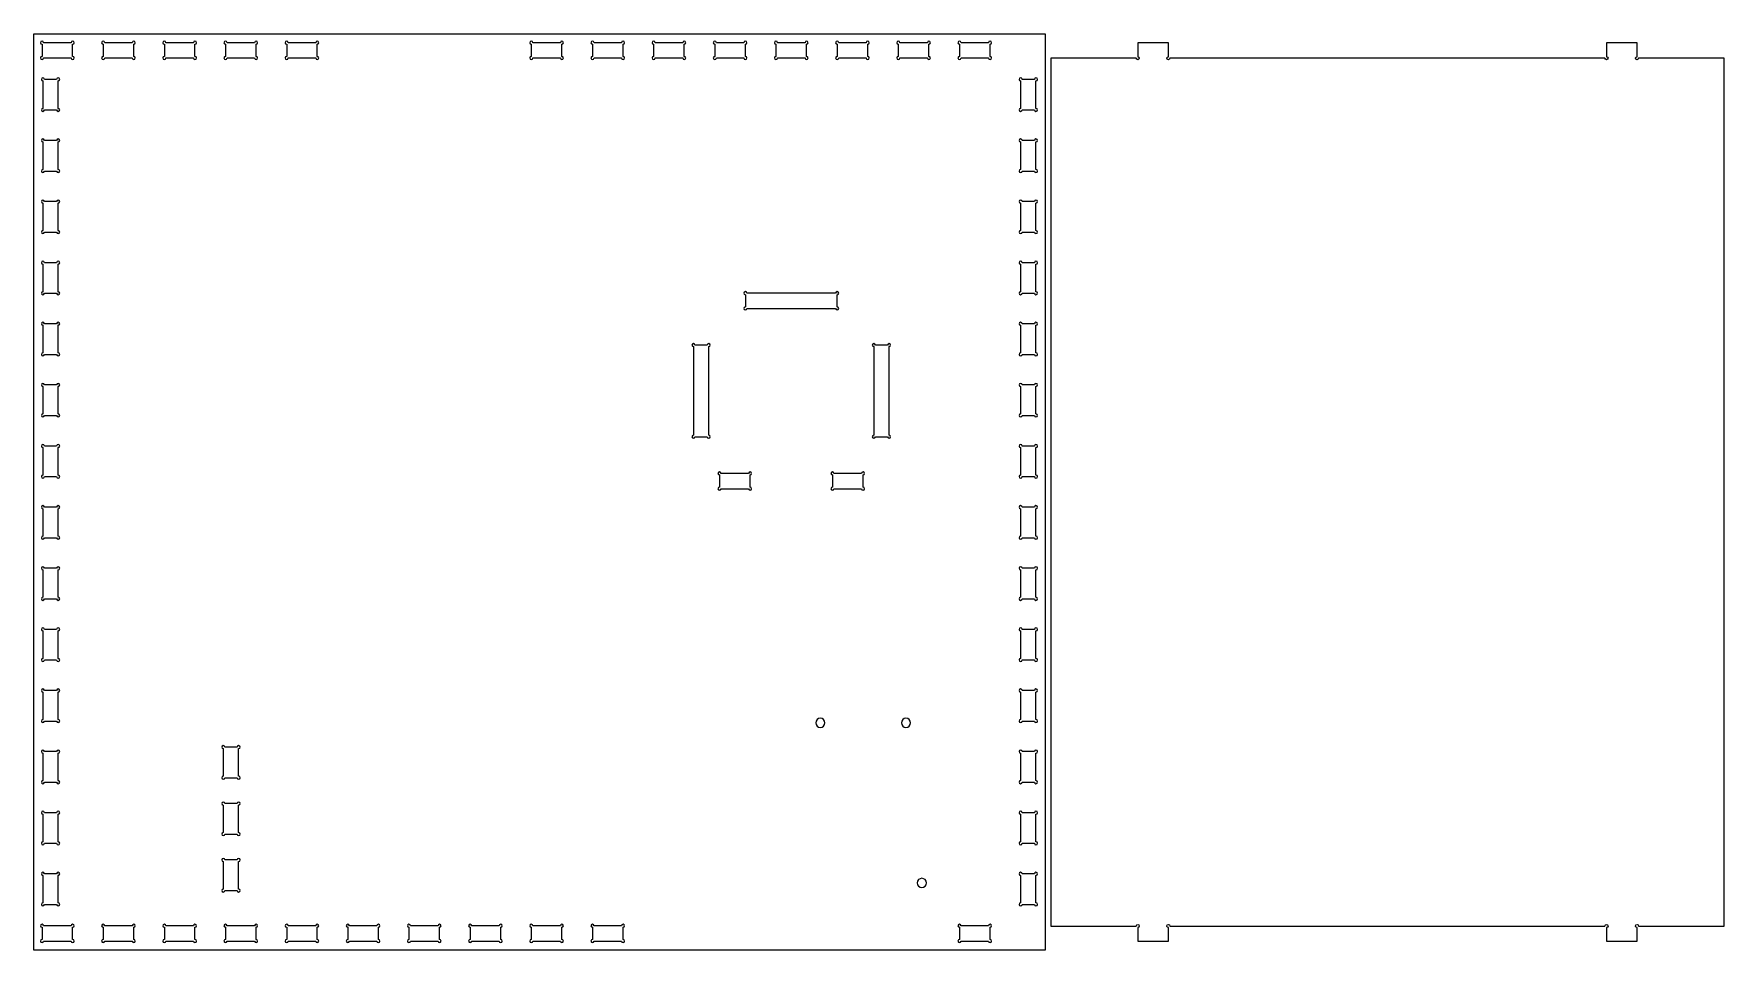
# Model space of a CAD drawing. Header units: inches. Extents: x 0 to 553, y 0 to 300.
import ezdxf

# ---------------------------------------------------------------- set-up
doc = ezdxf.new("R2010")
doc.units = ezdxf.units.IN
doc.header["$MEASUREMENT"] = 0
doc.layers.add('svg2', color=7, linetype='Continuous')

# ---------------------------------------------------------------- blocks, each defined once
blk = doc.blocks.new('block 3')
at = {"layer": 'svg2', "color": 179, "lineweight": 5, "true_color": 0x1f1a17}
for points in [[(262.26, 215.13), (262.26, 215.41), (262.49, 215.63), (262.76, 215.63), (263.04, 215.63), (263.26, 215.41), (263.26, 215.13), (263.26, 214.86), (263.04, 214.63), (262.76, 214.63), (262.76, 214.63), (262.76, 210.63), (262.76, 210.63), (263.04, 210.63), (263.26, 210.41), (263.26, 210.13), (263.26, 209.86), (263.04, 209.63), (262.76, 209.63), (262.49, 209.63), (262.26, 209.86), (262.26, 210.13), (262.26, 210.13), (233.26, 210.13), (233.26, 210.13), (233.26, 209.86), (233.04, 209.63), (232.76, 209.63), (232.49, 209.63), (232.26, 209.86), (232.26, 210.13), (232.26, 210.41), (232.49, 210.63), (232.76, 210.63), (232.76, 210.63), (232.76, 214.63), (232.76, 214.63), (232.49, 214.63), (232.26, 214.86), (232.26, 215.13), (232.26, 215.41), (232.49, 215.63), (232.76, 215.63), (233.04, 215.63), (233.26, 215.41), (233.26, 215.13), (233.26, 215.13), (262.26, 215.13), (262.26, 215.13)], [(215.76, 197.63), (215.49, 197.63), (215.26, 197.86), (215.26, 198.13), (215.26, 198.41), (215.49, 198.63), (215.76, 198.63), (216.04, 198.63), (216.26, 198.41), (216.26, 198.13), (216.26, 198.13), (220.26, 198.13), (220.26, 198.13), (220.26, 198.41), (220.49, 198.63), (220.76, 198.63), (221.04, 198.63), (221.26, 198.41), (221.26, 198.13), (221.26, 197.86), (221.04, 197.63), (220.76, 197.63), (220.76, 197.63), (220.76, 168.63), (220.76, 168.63), (221.04, 168.63), (221.26, 168.41), (221.26, 168.13), (221.26, 167.86), (221.04, 167.64), (220.76, 167.64), (220.49, 167.64), (220.26, 167.86), (220.26, 168.13), (220.26, 168.13), (216.26, 168.13), (216.26, 168.13), (216.26, 167.86), (216.04, 167.64), (215.76, 167.64), (215.49, 167.64), (215.26, 167.86), (215.26, 168.13), (215.26, 168.41), (215.49, 168.63), (215.76, 168.63), (215.76, 168.63), (215.76, 197.63), (215.76, 197.63)], [(279.76, 168.63), (280.04, 168.63), (280.26, 168.41), (280.26, 168.13), (280.26, 167.86), (280.04, 167.64), (279.76, 167.64), (279.49, 167.64), (279.26, 167.86), (279.26, 168.13), (279.26, 168.13), (275.26, 168.13), (275.26, 168.13), (275.26, 167.86), (275.04, 167.64), (274.76, 167.64), (274.49, 167.64), (274.26, 167.86), (274.26, 168.13), (274.26, 168.41), (274.49, 168.63), (274.76, 168.63), (274.76, 168.63), (274.76, 197.63), (274.76, 197.63), (274.49, 197.63), (274.26, 197.86), (274.26, 198.13), (274.26, 198.41), (274.49, 198.63), (274.76, 198.63), (275.04, 198.63), (275.26, 198.41), (275.26, 198.13), (275.26, 198.13), (279.26, 198.13), (279.26, 198.13), (279.26, 198.41), (279.49, 198.63), (279.76, 198.63), (280.04, 198.63), (280.26, 198.41), (280.26, 198.13), (280.26, 197.86), (280.04, 197.63), (279.76, 197.63), (279.76, 197.63), (279.76, 168.63), (279.76, 168.63)], [(234.3, 156.63), (234.57, 156.63), (234.8, 156.41), (234.8, 156.14), (234.8, 155.86), (234.57, 155.63), (234.3, 155.63), (234.3, 155.63), (234.3, 151.64), (234.3, 151.64), (234.57, 151.64), (234.8, 151.41), (234.8, 151.13), (234.8, 150.86), (234.57, 150.63), (234.3, 150.63), (234.02, 150.63), (233.8, 150.86), (233.8, 151.13), (233.8, 151.13), (224.8, 151.13), (224.8, 151.13), (224.8, 150.86), (224.57, 150.63), (224.3, 150.63), (224.02, 150.63), (223.8, 150.86), (223.8, 151.13), (223.8, 151.41), (224.02, 151.64), (224.3, 151.64), (224.3, 151.64), (224.3, 155.63), (224.3, 155.63), (224.02, 155.63), (223.8, 155.86), (223.8, 156.14), (223.8, 156.41), (224.02, 156.63), (224.3, 156.63), (224.57, 156.63), (224.8, 156.41), (224.8, 156.14), (224.8, 156.14), (233.8, 156.14), (233.8, 156.14), (233.8, 156.41), (234.02, 156.63), (234.3, 156.63)], [(271.23, 156.63), (271.51, 156.63), (271.73, 156.41), (271.73, 156.14), (271.73, 155.86), (271.51, 155.63), (271.23, 155.63), (271.23, 155.63), (271.23, 151.64), (271.23, 151.64), (271.51, 151.64), (271.73, 151.41), (271.73, 151.13), (271.73, 150.86), (271.51, 150.63), (271.23, 150.63), (270.95, 150.63), (270.73, 150.86), (270.73, 151.13), (270.73, 151.13), (261.73, 151.13), (261.73, 151.13), (261.73, 150.86), (261.51, 150.63), (261.23, 150.63), (260.95, 150.63), (260.73, 150.86), (260.73, 151.13), (260.73, 151.41), (260.95, 151.64), (261.23, 151.64), (261.23, 151.64), (261.23, 155.63), (261.23, 155.63), (260.95, 155.63), (260.73, 155.86), (260.73, 156.14), (260.73, 156.41), (260.95, 156.63), (261.23, 156.63), (261.51, 156.63), (261.73, 156.41), (261.73, 156.14), (261.73, 156.14), (270.73, 156.14), (270.73, 156.14), (270.73, 156.41), (270.95, 156.63), (271.23, 156.63)]]:
    blk.add_open_spline(points, degree=3, knots=[0, 0, 0, 0, 1, 1, 1, 2, 2, 2, 3, 3, 3, 4, 4, 4, 5, 5, 5, 6, 6, 6, 7, 7, 7, 8, 8, 8, 9, 9, 9, 10, 10, 10, 11, 11, 11, 12, 12, 12, 13, 13, 13, 14, 14, 14, 15, 15, 15, 16, 16, 16, 16], dxfattribs=at)
blk = doc.blocks.new('block 4')
at = {"layer": 'svg2', "color": 179, "lineweight": 5, "true_color": 0x1f1a17}
blk.add_open_spline([(524.83, 8.03), (524.83, 8.3), (524.6, 8.53), (524.33, 8.53), (524.05, 8.53), (523.83, 8.3), (523.83, 8.03), (523.83, 7.75), (524.05, 7.53), (524.33, 7.53), (524.33, 7.53), (524.33, 3.03), (524.33, 3.03), (524.33, 3.03), (514.33, 3.03), (514.33, 3.03), (514.33, 3.03), (514.33, 7.53), (514.33, 7.53), (514.6, 7.53), (514.83, 7.75), (514.83, 8.03), (514.83, 8.3), (514.6, 8.53), (514.33, 8.53), (514.05, 8.53), (513.82, 8.3), (513.82, 8.03), (513.82, 8.03), (511.33, 8.03), (511.33, 8.03), (511.33, 8.03), (374.07, 8.03), (374.07, 8.03), (374.07, 8.03), (373.07, 8.03), (373.07, 8.03), (373.07, 8.03), (371.57, 8.03), (371.57, 8.03), (371.57, 8.3), (371.34, 8.53), (371.07, 8.53), (370.79, 8.53), (370.57, 8.3), (370.57, 8.03), (370.57, 7.75), (370.79, 7.53), (371.07, 7.53), (371.07, 7.53), (371.07, 3.03), (371.07, 3.03), (371.07, 3.03), (361.07, 3.03), (361.07, 3.03), (361.07, 3.03), (361.07, 7.53), (361.07, 7.53), (361.34, 7.53), (361.57, 7.75), (361.57, 8.03), (361.57, 8.3), (361.34, 8.53), (361.07, 8.53), (360.79, 8.53), (360.57, 8.3), (360.57, 8.03), (360.57, 8.03), (356.07, 8.03), (356.07, 8.03), (356.07, 8.03), (332.58, 8.03), (332.58, 8.03), (332.58, 8.03), (332.58, 292.03), (332.58, 292.03), (332.58, 292.03), (356.07, 292.03), (356.07, 292.03), (356.07, 292.03), (360.57, 292.03), (360.57, 292.03), (360.57, 291.75), (360.79, 291.53), (361.07, 291.53), (361.34, 291.53), (361.57, 291.75), (361.57, 292.03), (361.57, 292.3), (361.34, 292.53), (361.07, 292.53), (361.07, 292.53), (361.07, 297.03), (361.07, 297.03), (361.07, 297.03), (371.07, 297.03), (371.07, 297.03), (371.07, 297.03), (371.07, 292.53), (371.07, 292.53), (370.79, 292.53), (370.57, 292.3), (370.57, 292.03), (370.57, 291.75), (370.79, 291.53), (371.07, 291.53), (371.34, 291.53), (371.57, 291.75), (371.57, 292.03), (371.57, 292.03), (373.07, 292.03), (373.07, 292.03), (373.07, 292.03), (374.07, 292.03), (374.07, 292.03), (374.07, 292.03), (511.33, 292.03), (511.33, 292.03), (511.33, 292.03), (513.82, 292.03), (513.82, 292.03), (513.82, 291.75), (514.05, 291.53), (514.33, 291.53), (514.6, 291.53), (514.83, 291.75), (514.83, 292.03), (514.83, 292.3), (514.6, 292.53), (514.33, 292.53), (514.33, 292.53), (514.33, 297.03), (514.33, 297.03), (514.33, 297.03), (524.33, 297.03), (524.33, 297.03), (524.33, 297.03), (524.33, 292.53), (524.33, 292.53), (524.05, 292.53), (523.83, 292.3), (523.83, 292.03), (523.83, 291.75), (524.05, 291.53), (524.33, 291.53), (524.6, 291.53), (524.83, 291.75), (524.83, 292.03), (524.83, 292.03), (552.82, 292.03), (552.82, 292.03), (552.82, 292.03), (552.82, 8.03), (552.82, 8.03), (552.82, 8.03), (524.83, 8.03), (524.83, 8.03)], degree=3, knots=[0, 0, 0, 0, 1, 1, 1, 2, 2, 2, 3, 3, 3, 4, 4, 4, 5, 5, 5, 6, 6, 6, 7, 7, 7, 8, 8, 8, 9, 9, 9, 10, 10, 10, 11, 11, 11, 12, 12, 12, 13, 13, 13, 14, 14, 14, 15, 15, 15, 16, 16, 16, 17, 17, 17, 18, 18, 18, 19, 19, 19, 20, 20, 20, 21, 21, 21, 22, 22, 22, 23, 23, 23, 24, 24, 24, 25, 25, 25, 26, 26, 26, 27, 27, 27, 28, 28, 28, 29, 29, 29, 30, 30, 30, 31, 31, 31, 32, 32, 32, 33, 33, 33, 34, 34, 34, 35, 35, 35, 36, 36, 36, 37, 37, 37, 38, 38, 38, 39, 39, 39, 40, 40, 40, 41, 41, 41, 42, 42, 42, 43, 43, 43, 44, 44, 44, 45, 45, 45, 46, 46, 46, 47, 47, 47, 48, 48, 48, 49, 49, 49, 50, 50, 50, 51, 51, 51, 52, 52, 52, 52], dxfattribs=at)

msp = doc.modelspace()

# ---------------------------------------------------------------- linework, layer by layer
at = {"layer": 'svg2', "color": 179, "lineweight": 5, "true_color": 0x1f1a17}
msp.add_lwpolyline([(330.76, 300.02), (330.76, 0.11), (0.08, 0.11), (0.08, 300.02), (330.76, 300.02)], dxfattribs=at)
for points, knots in [([(2.76, 291.61), (2.48, 291.61), (2.26, 291.83), (2.26, 292.11), (2.26, 292.38), (2.48, 292.61), (2.76, 292.61), (2.76, 292.61), (2.76, 296.61), (2.76, 296.61), (2.48, 296.61), (2.26, 296.83), (2.26, 297.11), (2.26, 297.38), (2.48, 297.61), (2.76, 297.61), (3.03, 297.61), (3.26, 297.38), (3.26, 297.11), (3.26, 297.11), (12.26, 297.11), (12.26, 297.11), (12.26, 297.38), (12.48, 297.61), (12.76, 297.61), (13.03, 297.61), (13.26, 297.38), (13.26, 297.11), (13.26, 296.83), (13.03, 296.61), (12.76, 296.61), (12.76, 296.61), (12.76, 292.61), (12.76, 292.61), (13.03, 292.61), (13.26, 292.38), (13.26, 292.11), (13.26, 291.83), (13.03, 291.61), (12.76, 291.61), (12.48, 291.61), (12.26, 291.83), (12.26, 292.11), (12.26, 292.11), (3.26, 292.11), (3.26, 292.11), (3.26, 291.83), (3.03, 291.61), (2.76, 291.61)], [0, 0, 0, 0, 1, 1, 1, 2, 2, 2, 3, 3, 3, 4, 4, 4, 5, 5, 5, 6, 6, 6, 7, 7, 7, 8, 8, 8, 9, 9, 9, 10, 10, 10, 11, 11, 11, 12, 12, 12, 13, 13, 13, 14, 14, 14, 15, 15, 15, 16, 16, 16, 16]), ([(22.76, 291.61), (22.48, 291.61), (22.26, 291.83), (22.26, 292.11), (22.26, 292.38), (22.48, 292.61), (22.76, 292.61), (22.76, 292.61), (22.76, 296.61), (22.76, 296.61), (22.48, 296.61), (22.26, 296.83), (22.26, 297.11), (22.26, 297.38), (22.48, 297.61), (22.76, 297.61), (23.03, 297.61), (23.26, 297.38), (23.26, 297.11), (23.26, 297.11), (32.26, 297.11), (32.26, 297.11), (32.26, 297.38), (32.48, 297.61), (32.76, 297.61), (33.03, 297.61), (33.26, 297.38), (33.26, 297.11), (33.26, 296.83), (33.03, 296.61), (32.76, 296.61), (32.76, 296.61), (32.76, 292.61), (32.76, 292.61), (33.03, 292.61), (33.26, 292.38), (33.26, 292.11), (33.26, 291.83), (33.03, 291.61), (32.76, 291.61), (32.48, 291.61), (32.26, 291.83), (32.26, 292.11), (32.26, 292.11), (23.26, 292.11), (23.26, 292.11), (23.26, 291.83), (23.03, 291.61), (22.76, 291.61)], [0, 0, 0, 0, 1, 1, 1, 2, 2, 2, 3, 3, 3, 4, 4, 4, 5, 5, 5, 6, 6, 6, 7, 7, 7, 8, 8, 8, 9, 9, 9, 10, 10, 10, 11, 11, 11, 12, 12, 12, 13, 13, 13, 14, 14, 14, 15, 15, 15, 16, 16, 16, 16]), ([(42.76, 291.61), (42.48, 291.61), (42.26, 291.83), (42.26, 292.11), (42.26, 292.38), (42.48, 292.61), (42.76, 292.61), (42.76, 292.61), (42.76, 296.61), (42.76, 296.61), (42.48, 296.61), (42.26, 296.83), (42.26, 297.11), (42.26, 297.38), (42.48, 297.61), (42.76, 297.61), (43.03, 297.61), (43.26, 297.38), (43.26, 297.11), (43.26, 297.11), (52.26, 297.11), (52.26, 297.11), (52.26, 297.38), (52.48, 297.61), (52.76, 297.61), (53.03, 297.61), (53.26, 297.38), (53.26, 297.11), (53.26, 296.83), (53.03, 296.61), (52.76, 296.61), (52.76, 296.61), (52.76, 292.61), (52.76, 292.61), (53.03, 292.61), (53.26, 292.38), (53.26, 292.11), (53.26, 291.83), (53.03, 291.61), (52.76, 291.61), (52.48, 291.61), (52.26, 291.83), (52.26, 292.11), (52.26, 292.11), (43.26, 292.11), (43.26, 292.11), (43.26, 291.83), (43.03, 291.61), (42.76, 291.61)], [0, 0, 0, 0, 1, 1, 1, 2, 2, 2, 3, 3, 3, 4, 4, 4, 5, 5, 5, 6, 6, 6, 7, 7, 7, 8, 8, 8, 9, 9, 9, 10, 10, 10, 11, 11, 11, 12, 12, 12, 13, 13, 13, 14, 14, 14, 15, 15, 15, 16, 16, 16, 16]), ([(62.76, 291.61), (62.48, 291.61), (62.26, 291.83), (62.26, 292.11), (62.26, 292.38), (62.48, 292.61), (62.76, 292.61), (62.76, 292.61), (62.76, 296.61), (62.76, 296.61), (62.48, 296.61), (62.26, 296.83), (62.26, 297.11), (62.26, 297.38), (62.48, 297.61), (62.76, 297.61), (63.03, 297.61), (63.26, 297.38), (63.26, 297.11), (63.26, 297.11), (72.26, 297.11), (72.26, 297.11), (72.26, 297.38), (72.48, 297.61), (72.76, 297.61), (73.03, 297.61), (73.26, 297.38), (73.26, 297.11), (73.26, 296.83), (73.03, 296.61), (72.76, 296.61), (72.76, 296.61), (72.76, 292.61), (72.76, 292.61), (73.03, 292.61), (73.26, 292.38), (73.26, 292.11), (73.26, 291.83), (73.03, 291.61), (72.76, 291.61), (72.48, 291.61), (72.26, 291.83), (72.26, 292.11), (72.26, 292.11), (63.26, 292.11), (63.26, 292.11), (63.26, 291.83), (63.03, 291.61), (62.76, 291.61)], [0, 0, 0, 0, 1, 1, 1, 2, 2, 2, 3, 3, 3, 4, 4, 4, 5, 5, 5, 6, 6, 6, 7, 7, 7, 8, 8, 8, 9, 9, 9, 10, 10, 10, 11, 11, 11, 12, 12, 12, 13, 13, 13, 14, 14, 14, 15, 15, 15, 16, 16, 16, 16]), ([(82.76, 291.61), (82.48, 291.61), (82.26, 291.83), (82.26, 292.11), (82.26, 292.38), (82.48, 292.61), (82.76, 292.61), (82.76, 292.61), (82.76, 296.61), (82.76, 296.61), (82.48, 296.61), (82.26, 296.83), (82.26, 297.11), (82.26, 297.38), (82.48, 297.61), (82.76, 297.61), (83.03, 297.61), (83.26, 297.38), (83.26, 297.11), (83.26, 297.11), (92.26, 297.11), (92.26, 297.11), (92.26, 297.38), (92.48, 297.61), (92.76, 297.61), (93.03, 297.61), (93.26, 297.38), (93.26, 297.11), (93.26, 296.83), (93.03, 296.61), (92.76, 296.61), (92.76, 296.61), (92.76, 292.61), (92.76, 292.61), (93.03, 292.61), (93.26, 292.38), (93.26, 292.11), (93.26, 291.83), (93.03, 291.61), (92.76, 291.61), (92.48, 291.61), (92.26, 291.83), (92.26, 292.11), (92.26, 292.11), (83.26, 292.11), (83.26, 292.11), (83.26, 291.83), (83.03, 291.61), (82.76, 291.61)], [0, 0, 0, 0, 1, 1, 1, 2, 2, 2, 3, 3, 3, 4, 4, 4, 5, 5, 5, 6, 6, 6, 7, 7, 7, 8, 8, 8, 9, 9, 9, 10, 10, 10, 11, 11, 11, 12, 12, 12, 13, 13, 13, 14, 14, 14, 15, 15, 15, 16, 16, 16, 16]), ([(162.76, 291.61), (162.48, 291.61), (162.26, 291.83), (162.26, 292.11), (162.26, 292.38), (162.48, 292.61), (162.76, 292.61), (162.76, 292.61), (162.76, 296.61), (162.76, 296.61), (162.48, 296.61), (162.26, 296.83), (162.26, 297.11), (162.26, 297.38), (162.48, 297.61), (162.76, 297.61), (163.03, 297.61), (163.26, 297.38), (163.26, 297.11), (163.26, 297.11), (172.26, 297.11), (172.26, 297.11), (172.26, 297.38), (172.48, 297.61), (172.76, 297.61), (173.03, 297.61), (173.26, 297.38), (173.26, 297.11), (173.26, 296.83), (173.03, 296.61), (172.76, 296.61), (172.76, 296.61), (172.76, 292.61), (172.76, 292.61), (173.03, 292.61), (173.26, 292.38), (173.26, 292.11), (173.26, 291.83), (173.03, 291.61), (172.76, 291.61), (172.48, 291.61), (172.26, 291.83), (172.26, 292.11), (172.26, 292.11), (163.26, 292.11), (163.26, 292.11), (163.26, 291.83), (163.03, 291.61), (162.76, 291.61)], [0, 0, 0, 0, 1, 1, 1, 2, 2, 2, 3, 3, 3, 4, 4, 4, 5, 5, 5, 6, 6, 6, 7, 7, 7, 8, 8, 8, 9, 9, 9, 10, 10, 10, 11, 11, 11, 12, 12, 12, 13, 13, 13, 14, 14, 14, 15, 15, 15, 16, 16, 16, 16]), ([(182.76, 291.61), (182.48, 291.61), (182.26, 291.83), (182.26, 292.11), (182.26, 292.38), (182.48, 292.61), (182.76, 292.61), (182.76, 292.61), (182.76, 296.61), (182.76, 296.61), (182.48, 296.61), (182.26, 296.83), (182.26, 297.11), (182.26, 297.38), (182.48, 297.61), (182.76, 297.61), (183.03, 297.61), (183.26, 297.38), (183.26, 297.11), (183.26, 297.11), (192.26, 297.11), (192.26, 297.11), (192.26, 297.38), (192.48, 297.61), (192.76, 297.61), (193.03, 297.61), (193.26, 297.38), (193.26, 297.11), (193.26, 296.83), (193.03, 296.61), (192.76, 296.61), (192.76, 296.61), (192.76, 292.61), (192.76, 292.61), (193.03, 292.61), (193.26, 292.38), (193.26, 292.11), (193.26, 291.83), (193.03, 291.61), (192.76, 291.61), (192.48, 291.61), (192.26, 291.83), (192.26, 292.11), (192.26, 292.11), (183.26, 292.11), (183.26, 292.11), (183.26, 291.83), (183.03, 291.61), (182.76, 291.61)], [0, 0, 0, 0, 1, 1, 1, 2, 2, 2, 3, 3, 3, 4, 4, 4, 5, 5, 5, 6, 6, 6, 7, 7, 7, 8, 8, 8, 9, 9, 9, 10, 10, 10, 11, 11, 11, 12, 12, 12, 13, 13, 13, 14, 14, 14, 15, 15, 15, 16, 16, 16, 16]), ([(202.76, 291.61), (202.48, 291.61), (202.26, 291.83), (202.26, 292.11), (202.26, 292.38), (202.48, 292.61), (202.76, 292.61), (202.76, 292.61), (202.76, 296.61), (202.76, 296.61), (202.48, 296.61), (202.26, 296.83), (202.26, 297.11), (202.26, 297.38), (202.48, 297.61), (202.76, 297.61), (203.03, 297.61), (203.26, 297.38), (203.26, 297.11), (203.26, 297.11), (212.26, 297.11), (212.26, 297.11), (212.26, 297.38), (212.48, 297.61), (212.76, 297.61), (213.03, 297.61), (213.26, 297.38), (213.26, 297.11), (213.26, 296.83), (213.03, 296.61), (212.76, 296.61), (212.76, 296.61), (212.76, 292.61), (212.76, 292.61), (213.03, 292.61), (213.26, 292.38), (213.26, 292.11), (213.26, 291.83), (213.03, 291.61), (212.76, 291.61), (212.48, 291.61), (212.26, 291.83), (212.26, 292.11), (212.26, 292.11), (203.26, 292.11), (203.26, 292.11), (203.26, 291.83), (203.03, 291.61), (202.76, 291.61)], [0, 0, 0, 0, 1, 1, 1, 2, 2, 2, 3, 3, 3, 4, 4, 4, 5, 5, 5, 6, 6, 6, 7, 7, 7, 8, 8, 8, 9, 9, 9, 10, 10, 10, 11, 11, 11, 12, 12, 12, 13, 13, 13, 14, 14, 14, 15, 15, 15, 16, 16, 16, 16]), ([(222.76, 291.61), (222.48, 291.61), (222.26, 291.83), (222.26, 292.11), (222.26, 292.38), (222.48, 292.61), (222.76, 292.61), (222.76, 292.61), (222.76, 296.61), (222.76, 296.61), (222.48, 296.61), (222.26, 296.83), (222.26, 297.11), (222.26, 297.38), (222.48, 297.61), (222.76, 297.61), (223.03, 297.61), (223.26, 297.38), (223.26, 297.11), (223.26, 297.11), (232.26, 297.11), (232.26, 297.11), (232.26, 297.38), (232.48, 297.61), (232.76, 297.61), (233.03, 297.61), (233.26, 297.38), (233.26, 297.11), (233.26, 296.83), (233.03, 296.61), (232.76, 296.61), (232.76, 296.61), (232.76, 292.61), (232.76, 292.61), (233.03, 292.61), (233.26, 292.38), (233.26, 292.11), (233.26, 291.83), (233.03, 291.61), (232.76, 291.61), (232.48, 291.61), (232.26, 291.83), (232.26, 292.11), (232.26, 292.11), (223.26, 292.11), (223.26, 292.11), (223.26, 291.83), (223.03, 291.61), (222.76, 291.61)], [0, 0, 0, 0, 1, 1, 1, 2, 2, 2, 3, 3, 3, 4, 4, 4, 5, 5, 5, 6, 6, 6, 7, 7, 7, 8, 8, 8, 9, 9, 9, 10, 10, 10, 11, 11, 11, 12, 12, 12, 13, 13, 13, 14, 14, 14, 15, 15, 15, 16, 16, 16, 16]), ([(242.76, 291.61), (242.48, 291.61), (242.26, 291.83), (242.26, 292.11), (242.26, 292.38), (242.48, 292.61), (242.76, 292.61), (242.76, 292.61), (242.76, 296.61), (242.76, 296.61), (242.48, 296.61), (242.26, 296.83), (242.26, 297.11), (242.26, 297.38), (242.48, 297.61), (242.76, 297.61), (243.03, 297.61), (243.26, 297.38), (243.26, 297.11), (243.26, 297.11), (252.26, 297.11), (252.26, 297.11), (252.26, 297.38), (252.48, 297.61), (252.76, 297.61), (253.03, 297.61), (253.26, 297.38), (253.26, 297.11), (253.26, 296.83), (253.03, 296.61), (252.76, 296.61), (252.76, 296.61), (252.76, 292.61), (252.76, 292.61), (253.03, 292.61), (253.26, 292.38), (253.26, 292.11), (253.26, 291.83), (253.03, 291.61), (252.76, 291.61), (252.48, 291.61), (252.26, 291.83), (252.26, 292.11), (252.26, 292.11), (243.26, 292.11), (243.26, 292.11), (243.26, 291.83), (243.03, 291.61), (242.76, 291.61)], [0, 0, 0, 0, 1, 1, 1, 2, 2, 2, 3, 3, 3, 4, 4, 4, 5, 5, 5, 6, 6, 6, 7, 7, 7, 8, 8, 8, 9, 9, 9, 10, 10, 10, 11, 11, 11, 12, 12, 12, 13, 13, 13, 14, 14, 14, 15, 15, 15, 16, 16, 16, 16]), ([(262.76, 291.61), (262.48, 291.61), (262.26, 291.83), (262.26, 292.11), (262.26, 292.38), (262.48, 292.61), (262.76, 292.61), (262.76, 292.61), (262.76, 296.61), (262.76, 296.61), (262.48, 296.61), (262.26, 296.83), (262.26, 297.11), (262.26, 297.38), (262.48, 297.61), (262.76, 297.61), (263.03, 297.61), (263.26, 297.38), (263.26, 297.11), (263.26, 297.11), (272.26, 297.11), (272.26, 297.11), (272.26, 297.38), (272.48, 297.61), (272.76, 297.61), (273.03, 297.61), (273.26, 297.38), (273.26, 297.11), (273.26, 296.83), (273.03, 296.61), (272.76, 296.61), (272.76, 296.61), (272.76, 292.61), (272.76, 292.61), (273.03, 292.61), (273.26, 292.38), (273.26, 292.11), (273.26, 291.83), (273.03, 291.61), (272.76, 291.61), (272.48, 291.61), (272.26, 291.83), (272.26, 292.11), (272.26, 292.11), (263.26, 292.11), (263.26, 292.11), (263.26, 291.83), (263.03, 291.61), (262.76, 291.61)], [0, 0, 0, 0, 1, 1, 1, 2, 2, 2, 3, 3, 3, 4, 4, 4, 5, 5, 5, 6, 6, 6, 7, 7, 7, 8, 8, 8, 9, 9, 9, 10, 10, 10, 11, 11, 11, 12, 12, 12, 13, 13, 13, 14, 14, 14, 15, 15, 15, 16, 16, 16, 16]), ([(282.76, 291.61), (282.48, 291.61), (282.26, 291.83), (282.26, 292.11), (282.26, 292.38), (282.48, 292.61), (282.76, 292.61), (282.76, 292.61), (282.76, 296.61), (282.76, 296.61), (282.48, 296.61), (282.26, 296.83), (282.26, 297.11), (282.26, 297.38), (282.48, 297.61), (282.76, 297.61), (283.03, 297.61), (283.26, 297.38), (283.26, 297.11), (283.26, 297.11), (292.26, 297.11), (292.26, 297.11), (292.26, 297.38), (292.48, 297.61), (292.76, 297.61), (293.03, 297.61), (293.26, 297.38), (293.26, 297.11), (293.26, 296.83), (293.03, 296.61), (292.76, 296.61), (292.76, 296.61), (292.76, 292.61), (292.76, 292.61), (293.03, 292.61), (293.26, 292.38), (293.26, 292.11), (293.26, 291.83), (293.03, 291.61), (292.76, 291.61), (292.48, 291.61), (292.26, 291.83), (292.26, 292.11), (292.26, 292.11), (283.26, 292.11), (283.26, 292.11), (283.26, 291.83), (283.03, 291.61), (282.76, 291.61)], [0, 0, 0, 0, 1, 1, 1, 2, 2, 2, 3, 3, 3, 4, 4, 4, 5, 5, 5, 6, 6, 6, 7, 7, 7, 8, 8, 8, 9, 9, 9, 10, 10, 10, 11, 11, 11, 12, 12, 12, 13, 13, 13, 14, 14, 14, 15, 15, 15, 16, 16, 16, 16]), ([(302.76, 291.61), (302.48, 291.61), (302.26, 291.83), (302.26, 292.11), (302.26, 292.38), (302.48, 292.61), (302.76, 292.61), (302.76, 292.61), (302.76, 296.61), (302.76, 296.61), (302.48, 296.61), (302.26, 296.83), (302.26, 297.11), (302.26, 297.38), (302.48, 297.61), (302.76, 297.61), (303.03, 297.61), (303.26, 297.38), (303.26, 297.11), (303.26, 297.11), (312.26, 297.11), (312.26, 297.11), (312.26, 297.38), (312.48, 297.61), (312.76, 297.61), (313.03, 297.61), (313.26, 297.38), (313.26, 297.11), (313.26, 296.83), (313.03, 296.61), (312.76, 296.61), (312.76, 296.61), (312.76, 292.61), (312.76, 292.61), (313.03, 292.61), (313.26, 292.38), (313.26, 292.11), (313.26, 291.83), (313.03, 291.61), (312.76, 291.61), (312.48, 291.61), (312.26, 291.83), (312.26, 292.11), (312.26, 292.11), (303.26, 292.11), (303.26, 292.11), (303.26, 291.83), (303.03, 291.61), (302.76, 291.61)], [0, 0, 0, 0, 1, 1, 1, 2, 2, 2, 3, 3, 3, 4, 4, 4, 5, 5, 5, 6, 6, 6, 7, 7, 7, 8, 8, 8, 9, 9, 9, 10, 10, 10, 11, 11, 11, 12, 12, 12, 13, 13, 13, 14, 14, 14, 15, 15, 15, 16, 16, 16, 16]), ([(8.54, 275.11), (8.54, 274.83), (8.31, 274.61), (8.04, 274.61), (7.76, 274.61), (7.54, 274.83), (7.54, 275.11), (7.54, 275.11), (3.54, 275.11), (3.54, 275.11), (3.54, 274.83), (3.31, 274.61), (3.04, 274.61), (2.76, 274.61), (2.54, 274.83), (2.54, 275.11), (2.54, 275.38), (2.76, 275.61), (3.04, 275.61), (3.04, 275.61), (3.04, 284.61), (3.04, 284.61), (2.76, 284.61), (2.54, 284.83), (2.54, 285.11), (2.54, 285.38), (2.76, 285.61), (3.04, 285.61), (3.31, 285.61), (3.54, 285.38), (3.54, 285.11), (3.54, 285.11), (7.54, 285.11), (7.54, 285.11), (7.54, 285.38), (7.76, 285.61), (8.04, 285.61), (8.31, 285.61), (8.54, 285.38), (8.54, 285.11), (8.54, 284.83), (8.31, 284.61), (8.04, 284.61), (8.04, 284.61), (8.04, 275.61), (8.04, 275.61), (8.31, 275.61), (8.54, 275.38), (8.54, 275.11)], [0, 0, 0, 0, 1, 1, 1, 2, 2, 2, 3, 3, 3, 4, 4, 4, 5, 5, 5, 6, 6, 6, 7, 7, 7, 8, 8, 8, 9, 9, 9, 10, 10, 10, 11, 11, 11, 12, 12, 12, 13, 13, 13, 14, 14, 14, 15, 15, 15, 16, 16, 16, 16]), ([(328.26, 275.11), (328.26, 274.83), (328.03, 274.61), (327.76, 274.61), (327.48, 274.61), (327.26, 274.83), (327.26, 275.11), (327.26, 275.11), (323.26, 275.11), (323.26, 275.11), (323.26, 274.83), (323.03, 274.61), (322.76, 274.61), (322.48, 274.61), (322.26, 274.83), (322.26, 275.11), (322.26, 275.38), (322.48, 275.61), (322.76, 275.61), (322.76, 275.61), (322.76, 284.61), (322.76, 284.61), (322.48, 284.61), (322.26, 284.83), (322.26, 285.11), (322.26, 285.38), (322.48, 285.61), (322.76, 285.61), (323.03, 285.61), (323.26, 285.38), (323.26, 285.11), (323.26, 285.11), (327.26, 285.11), (327.26, 285.11), (327.26, 285.38), (327.48, 285.61), (327.76, 285.61), (328.03, 285.61), (328.26, 285.38), (328.26, 285.11), (328.26, 284.83), (328.03, 284.61), (327.76, 284.61), (327.76, 284.61), (327.76, 275.61), (327.76, 275.61), (328.03, 275.61), (328.26, 275.38), (328.26, 275.11)], [0, 0, 0, 0, 1, 1, 1, 2, 2, 2, 3, 3, 3, 4, 4, 4, 5, 5, 5, 6, 6, 6, 7, 7, 7, 8, 8, 8, 9, 9, 9, 10, 10, 10, 11, 11, 11, 12, 12, 12, 13, 13, 13, 14, 14, 14, 15, 15, 15, 16, 16, 16, 16]), ([(8.54, 255.11), (8.54, 254.83), (8.31, 254.61), (8.04, 254.61), (7.76, 254.61), (7.54, 254.83), (7.54, 255.11), (7.54, 255.11), (3.54, 255.11), (3.54, 255.11), (3.54, 254.83), (3.31, 254.61), (3.04, 254.61), (2.76, 254.61), (2.54, 254.83), (2.54, 255.11), (2.54, 255.38), (2.76, 255.61), (3.04, 255.61), (3.04, 255.61), (3.04, 264.61), (3.04, 264.61), (2.76, 264.61), (2.54, 264.83), (2.54, 265.11), (2.54, 265.38), (2.76, 265.61), (3.04, 265.61), (3.31, 265.61), (3.54, 265.38), (3.54, 265.11), (3.54, 265.11), (7.54, 265.11), (7.54, 265.11), (7.54, 265.38), (7.76, 265.61), (8.04, 265.61), (8.31, 265.61), (8.54, 265.38), (8.54, 265.11), (8.54, 264.83), (8.31, 264.61), (8.04, 264.61), (8.04, 264.61), (8.04, 255.61), (8.04, 255.61), (8.31, 255.61), (8.54, 255.38), (8.54, 255.11)], [0, 0, 0, 0, 1, 1, 1, 2, 2, 2, 3, 3, 3, 4, 4, 4, 5, 5, 5, 6, 6, 6, 7, 7, 7, 8, 8, 8, 9, 9, 9, 10, 10, 10, 11, 11, 11, 12, 12, 12, 13, 13, 13, 14, 14, 14, 15, 15, 15, 16, 16, 16, 16]), ([(328.26, 255.11), (328.26, 254.83), (328.03, 254.61), (327.76, 254.61), (327.48, 254.61), (327.26, 254.83), (327.26, 255.11), (327.26, 255.11), (323.26, 255.11), (323.26, 255.11), (323.26, 254.83), (323.03, 254.61), (322.76, 254.61), (322.48, 254.61), (322.26, 254.83), (322.26, 255.11), (322.26, 255.38), (322.48, 255.61), (322.76, 255.61), (322.76, 255.61), (322.76, 264.61), (322.76, 264.61), (322.48, 264.61), (322.26, 264.83), (322.26, 265.11), (322.26, 265.38), (322.48, 265.61), (322.76, 265.61), (323.03, 265.61), (323.26, 265.38), (323.26, 265.11), (323.26, 265.11), (327.26, 265.11), (327.26, 265.11), (327.26, 265.38), (327.48, 265.61), (327.76, 265.61), (328.03, 265.61), (328.26, 265.38), (328.26, 265.11), (328.26, 264.83), (328.03, 264.61), (327.76, 264.61), (327.76, 264.61), (327.76, 255.61), (327.76, 255.61), (328.03, 255.61), (328.26, 255.38), (328.26, 255.11)], [0, 0, 0, 0, 1, 1, 1, 2, 2, 2, 3, 3, 3, 4, 4, 4, 5, 5, 5, 6, 6, 6, 7, 7, 7, 8, 8, 8, 9, 9, 9, 10, 10, 10, 11, 11, 11, 12, 12, 12, 13, 13, 13, 14, 14, 14, 15, 15, 15, 16, 16, 16, 16]), ([(8.54, 235.11), (8.54, 234.83), (8.31, 234.61), (8.04, 234.61), (7.76, 234.61), (7.54, 234.83), (7.54, 235.11), (7.54, 235.11), (3.54, 235.11), (3.54, 235.11), (3.54, 234.83), (3.31, 234.61), (3.04, 234.61), (2.76, 234.61), (2.54, 234.83), (2.54, 235.11), (2.54, 235.38), (2.76, 235.61), (3.04, 235.61), (3.04, 235.61), (3.04, 244.61), (3.04, 244.61), (2.76, 244.61), (2.54, 244.83), (2.54, 245.11), (2.54, 245.38), (2.76, 245.61), (3.04, 245.61), (3.31, 245.61), (3.54, 245.38), (3.54, 245.11), (3.54, 245.11), (7.54, 245.11), (7.54, 245.11), (7.54, 245.38), (7.76, 245.61), (8.04, 245.61), (8.31, 245.61), (8.54, 245.38), (8.54, 245.11), (8.54, 244.83), (8.31, 244.61), (8.04, 244.61), (8.04, 244.61), (8.04, 235.61), (8.04, 235.61), (8.31, 235.61), (8.54, 235.38), (8.54, 235.11)], [0, 0, 0, 0, 1, 1, 1, 2, 2, 2, 3, 3, 3, 4, 4, 4, 5, 5, 5, 6, 6, 6, 7, 7, 7, 8, 8, 8, 9, 9, 9, 10, 10, 10, 11, 11, 11, 12, 12, 12, 13, 13, 13, 14, 14, 14, 15, 15, 15, 16, 16, 16, 16]), ([(328.26, 235.11), (328.26, 234.83), (328.03, 234.61), (327.76, 234.61), (327.48, 234.61), (327.26, 234.83), (327.26, 235.11), (327.26, 235.11), (323.26, 235.11), (323.26, 235.11), (323.26, 234.83), (323.03, 234.61), (322.76, 234.61), (322.48, 234.61), (322.26, 234.83), (322.26, 235.11), (322.26, 235.38), (322.48, 235.61), (322.76, 235.61), (322.76, 235.61), (322.76, 244.61), (322.76, 244.61), (322.48, 244.61), (322.26, 244.83), (322.26, 245.11), (322.26, 245.38), (322.48, 245.61), (322.76, 245.61), (323.03, 245.61), (323.26, 245.38), (323.26, 245.11), (323.26, 245.11), (327.26, 245.11), (327.26, 245.11), (327.26, 245.38), (327.48, 245.61), (327.76, 245.61), (328.03, 245.61), (328.26, 245.38), (328.26, 245.11), (328.26, 244.83), (328.03, 244.61), (327.76, 244.61), (327.76, 244.61), (327.76, 235.61), (327.76, 235.61), (328.03, 235.61), (328.26, 235.38), (328.26, 235.11)], [0, 0, 0, 0, 1, 1, 1, 2, 2, 2, 3, 3, 3, 4, 4, 4, 5, 5, 5, 6, 6, 6, 7, 7, 7, 8, 8, 8, 9, 9, 9, 10, 10, 10, 11, 11, 11, 12, 12, 12, 13, 13, 13, 14, 14, 14, 15, 15, 15, 16, 16, 16, 16]), ([(8.54, 215.11), (8.54, 214.83), (8.31, 214.61), (8.04, 214.61), (7.76, 214.61), (7.54, 214.83), (7.54, 215.11), (7.54, 215.11), (3.54, 215.11), (3.54, 215.11), (3.54, 214.83), (3.31, 214.61), (3.04, 214.61), (2.76, 214.61), (2.54, 214.83), (2.54, 215.11), (2.54, 215.38), (2.76, 215.61), (3.04, 215.61), (3.04, 215.61), (3.04, 224.61), (3.04, 224.61), (2.76, 224.61), (2.54, 224.83), (2.54, 225.11), (2.54, 225.38), (2.76, 225.61), (3.04, 225.61), (3.31, 225.61), (3.54, 225.38), (3.54, 225.11), (3.54, 225.11), (7.54, 225.11), (7.54, 225.11), (7.54, 225.38), (7.76, 225.61), (8.04, 225.61), (8.31, 225.61), (8.54, 225.38), (8.54, 225.11), (8.54, 224.83), (8.31, 224.61), (8.04, 224.61), (8.04, 224.61), (8.04, 215.61), (8.04, 215.61), (8.31, 215.61), (8.54, 215.38), (8.54, 215.11)], [0, 0, 0, 0, 1, 1, 1, 2, 2, 2, 3, 3, 3, 4, 4, 4, 5, 5, 5, 6, 6, 6, 7, 7, 7, 8, 8, 8, 9, 9, 9, 10, 10, 10, 11, 11, 11, 12, 12, 12, 13, 13, 13, 14, 14, 14, 15, 15, 15, 16, 16, 16, 16]), ([(328.26, 215.11), (328.26, 214.83), (328.03, 214.61), (327.76, 214.61), (327.48, 214.61), (327.26, 214.83), (327.26, 215.11), (327.26, 215.11), (323.26, 215.11), (323.26, 215.11), (323.26, 214.83), (323.03, 214.61), (322.76, 214.61), (322.48, 214.61), (322.26, 214.83), (322.26, 215.11), (322.26, 215.38), (322.48, 215.61), (322.76, 215.61), (322.76, 215.61), (322.76, 224.61), (322.76, 224.61), (322.48, 224.61), (322.26, 224.83), (322.26, 225.11), (322.26, 225.38), (322.48, 225.61), (322.76, 225.61), (323.03, 225.61), (323.26, 225.38), (323.26, 225.11), (323.26, 225.11), (327.26, 225.11), (327.26, 225.11), (327.26, 225.38), (327.48, 225.61), (327.76, 225.61), (328.03, 225.61), (328.26, 225.38), (328.26, 225.11), (328.26, 224.83), (328.03, 224.61), (327.76, 224.61), (327.76, 224.61), (327.76, 215.61), (327.76, 215.61), (328.03, 215.61), (328.26, 215.38), (328.26, 215.11)], [0, 0, 0, 0, 1, 1, 1, 2, 2, 2, 3, 3, 3, 4, 4, 4, 5, 5, 5, 6, 6, 6, 7, 7, 7, 8, 8, 8, 9, 9, 9, 10, 10, 10, 11, 11, 11, 12, 12, 12, 13, 13, 13, 14, 14, 14, 15, 15, 15, 16, 16, 16, 16]), ([(8.54, 195.11), (8.54, 194.83), (8.31, 194.61), (8.04, 194.61), (7.76, 194.61), (7.54, 194.83), (7.54, 195.11), (7.54, 195.11), (3.54, 195.11), (3.54, 195.11), (3.54, 194.83), (3.31, 194.61), (3.04, 194.61), (2.76, 194.61), (2.54, 194.83), (2.54, 195.11), (2.54, 195.38), (2.76, 195.61), (3.04, 195.61), (3.04, 195.61), (3.04, 204.61), (3.04, 204.61), (2.76, 204.61), (2.54, 204.83), (2.54, 205.11), (2.54, 205.38), (2.76, 205.61), (3.04, 205.61), (3.31, 205.61), (3.54, 205.38), (3.54, 205.11), (3.54, 205.11), (7.54, 205.11), (7.54, 205.11), (7.54, 205.38), (7.76, 205.61), (8.04, 205.61), (8.31, 205.61), (8.54, 205.38), (8.54, 205.11), (8.54, 204.83), (8.31, 204.61), (8.04, 204.61), (8.04, 204.61), (8.04, 195.61), (8.04, 195.61), (8.31, 195.61), (8.54, 195.38), (8.54, 195.11)], [0, 0, 0, 0, 1, 1, 1, 2, 2, 2, 3, 3, 3, 4, 4, 4, 5, 5, 5, 6, 6, 6, 7, 7, 7, 8, 8, 8, 9, 9, 9, 10, 10, 10, 11, 11, 11, 12, 12, 12, 13, 13, 13, 14, 14, 14, 15, 15, 15, 16, 16, 16, 16]), ([(328.26, 195.11), (328.26, 194.83), (328.03, 194.61), (327.76, 194.61), (327.48, 194.61), (327.26, 194.83), (327.26, 195.11), (327.26, 195.11), (323.26, 195.11), (323.26, 195.11), (323.26, 194.83), (323.03, 194.61), (322.76, 194.61), (322.48, 194.61), (322.26, 194.83), (322.26, 195.11), (322.26, 195.38), (322.48, 195.61), (322.76, 195.61), (322.76, 195.61), (322.76, 204.61), (322.76, 204.61), (322.48, 204.61), (322.26, 204.83), (322.26, 205.11), (322.26, 205.38), (322.48, 205.61), (322.76, 205.61), (323.03, 205.61), (323.26, 205.38), (323.26, 205.11), (323.26, 205.11), (327.26, 205.11), (327.26, 205.11), (327.26, 205.38), (327.48, 205.61), (327.76, 205.61), (328.03, 205.61), (328.26, 205.38), (328.26, 205.11), (328.26, 204.83), (328.03, 204.61), (327.76, 204.61), (327.76, 204.61), (327.76, 195.61), (327.76, 195.61), (328.03, 195.61), (328.26, 195.38), (328.26, 195.11)], [0, 0, 0, 0, 1, 1, 1, 2, 2, 2, 3, 3, 3, 4, 4, 4, 5, 5, 5, 6, 6, 6, 7, 7, 7, 8, 8, 8, 9, 9, 9, 10, 10, 10, 11, 11, 11, 12, 12, 12, 13, 13, 13, 14, 14, 14, 15, 15, 15, 16, 16, 16, 16]), ([(8.54, 175.11), (8.54, 174.83), (8.31, 174.61), (8.04, 174.61), (7.76, 174.61), (7.54, 174.83), (7.54, 175.11), (7.54, 175.11), (3.54, 175.11), (3.54, 175.11), (3.54, 174.83), (3.31, 174.61), (3.04, 174.61), (2.76, 174.61), (2.54, 174.83), (2.54, 175.11), (2.54, 175.38), (2.76, 175.61), (3.04, 175.61), (3.04, 175.61), (3.04, 184.61), (3.04, 184.61), (2.76, 184.61), (2.54, 184.83), (2.54, 185.11), (2.54, 185.38), (2.76, 185.61), (3.04, 185.61), (3.31, 185.61), (3.54, 185.38), (3.54, 185.11), (3.54, 185.11), (7.54, 185.11), (7.54, 185.11), (7.54, 185.38), (7.76, 185.61), (8.04, 185.61), (8.31, 185.61), (8.54, 185.38), (8.54, 185.11), (8.54, 184.83), (8.31, 184.61), (8.04, 184.61), (8.04, 184.61), (8.04, 175.61), (8.04, 175.61), (8.31, 175.61), (8.54, 175.38), (8.54, 175.11)], [0, 0, 0, 0, 1, 1, 1, 2, 2, 2, 3, 3, 3, 4, 4, 4, 5, 5, 5, 6, 6, 6, 7, 7, 7, 8, 8, 8, 9, 9, 9, 10, 10, 10, 11, 11, 11, 12, 12, 12, 13, 13, 13, 14, 14, 14, 15, 15, 15, 16, 16, 16, 16]), ([(328.26, 175.11), (328.26, 174.83), (328.03, 174.61), (327.76, 174.61), (327.48, 174.61), (327.26, 174.83), (327.26, 175.11), (327.26, 175.11), (323.26, 175.11), (323.26, 175.11), (323.26, 174.83), (323.03, 174.61), (322.76, 174.61), (322.48, 174.61), (322.26, 174.83), (322.26, 175.11), (322.26, 175.38), (322.48, 175.61), (322.76, 175.61), (322.76, 175.61), (322.76, 184.61), (322.76, 184.61), (322.48, 184.61), (322.26, 184.83), (322.26, 185.11), (322.26, 185.38), (322.48, 185.61), (322.76, 185.61), (323.03, 185.61), (323.26, 185.38), (323.26, 185.11), (323.26, 185.11), (327.26, 185.11), (327.26, 185.11), (327.26, 185.38), (327.48, 185.61), (327.76, 185.61), (328.03, 185.61), (328.26, 185.38), (328.26, 185.11), (328.26, 184.83), (328.03, 184.61), (327.76, 184.61), (327.76, 184.61), (327.76, 175.61), (327.76, 175.61), (328.03, 175.61), (328.26, 175.38), (328.26, 175.11)], [0, 0, 0, 0, 1, 1, 1, 2, 2, 2, 3, 3, 3, 4, 4, 4, 5, 5, 5, 6, 6, 6, 7, 7, 7, 8, 8, 8, 9, 9, 9, 10, 10, 10, 11, 11, 11, 12, 12, 12, 13, 13, 13, 14, 14, 14, 15, 15, 15, 16, 16, 16, 16]), ([(8.54, 155.11), (8.54, 154.83), (8.31, 154.61), (8.04, 154.61), (7.76, 154.61), (7.54, 154.83), (7.54, 155.11), (7.54, 155.11), (3.54, 155.11), (3.54, 155.11), (3.54, 154.83), (3.31, 154.61), (3.04, 154.61), (2.76, 154.61), (2.54, 154.83), (2.54, 155.11), (2.54, 155.38), (2.76, 155.61), (3.04, 155.61), (3.04, 155.61), (3.04, 164.61), (3.04, 164.61), (2.76, 164.61), (2.54, 164.83), (2.54, 165.11), (2.54, 165.38), (2.76, 165.61), (3.04, 165.61), (3.31, 165.61), (3.54, 165.38), (3.54, 165.11), (3.54, 165.11), (7.54, 165.11), (7.54, 165.11), (7.54, 165.38), (7.76, 165.61), (8.04, 165.61), (8.31, 165.61), (8.54, 165.38), (8.54, 165.11), (8.54, 164.83), (8.31, 164.61), (8.04, 164.61), (8.04, 164.61), (8.04, 155.61), (8.04, 155.61), (8.31, 155.61), (8.54, 155.38), (8.54, 155.11)], [0, 0, 0, 0, 1, 1, 1, 2, 2, 2, 3, 3, 3, 4, 4, 4, 5, 5, 5, 6, 6, 6, 7, 7, 7, 8, 8, 8, 9, 9, 9, 10, 10, 10, 11, 11, 11, 12, 12, 12, 13, 13, 13, 14, 14, 14, 15, 15, 15, 16, 16, 16, 16]), ([(328.26, 155.11), (328.26, 154.83), (328.03, 154.61), (327.76, 154.61), (327.48, 154.61), (327.26, 154.83), (327.26, 155.11), (327.26, 155.11), (323.26, 155.11), (323.26, 155.11), (323.26, 154.83), (323.03, 154.61), (322.76, 154.61), (322.48, 154.61), (322.26, 154.83), (322.26, 155.11), (322.26, 155.38), (322.48, 155.61), (322.76, 155.61), (322.76, 155.61), (322.76, 164.61), (322.76, 164.61), (322.48, 164.61), (322.26, 164.83), (322.26, 165.11), (322.26, 165.38), (322.48, 165.61), (322.76, 165.61), (323.03, 165.61), (323.26, 165.38), (323.26, 165.11), (323.26, 165.11), (327.26, 165.11), (327.26, 165.11), (327.26, 165.38), (327.48, 165.61), (327.76, 165.61), (328.03, 165.61), (328.26, 165.38), (328.26, 165.11), (328.26, 164.83), (328.03, 164.61), (327.76, 164.61), (327.76, 164.61), (327.76, 155.61), (327.76, 155.61), (328.03, 155.61), (328.26, 155.38), (328.26, 155.11)], [0, 0, 0, 0, 1, 1, 1, 2, 2, 2, 3, 3, 3, 4, 4, 4, 5, 5, 5, 6, 6, 6, 7, 7, 7, 8, 8, 8, 9, 9, 9, 10, 10, 10, 11, 11, 11, 12, 12, 12, 13, 13, 13, 14, 14, 14, 15, 15, 15, 16, 16, 16, 16]), ([(8.54, 135.11), (8.54, 134.83), (8.31, 134.61), (8.04, 134.61), (7.76, 134.61), (7.54, 134.83), (7.54, 135.11), (7.54, 135.11), (3.54, 135.11), (3.54, 135.11), (3.54, 134.83), (3.31, 134.61), (3.04, 134.61), (2.76, 134.61), (2.54, 134.83), (2.54, 135.11), (2.54, 135.38), (2.76, 135.61), (3.04, 135.61), (3.04, 135.61), (3.04, 144.61), (3.04, 144.61), (2.76, 144.61), (2.54, 144.83), (2.54, 145.11), (2.54, 145.38), (2.76, 145.61), (3.04, 145.61), (3.31, 145.61), (3.54, 145.38), (3.54, 145.11), (3.54, 145.11), (7.54, 145.11), (7.54, 145.11), (7.54, 145.38), (7.76, 145.61), (8.04, 145.61), (8.31, 145.61), (8.54, 145.38), (8.54, 145.11), (8.54, 144.83), (8.31, 144.61), (8.04, 144.61), (8.04, 144.61), (8.04, 135.61), (8.04, 135.61), (8.31, 135.61), (8.54, 135.38), (8.54, 135.11)], [0, 0, 0, 0, 1, 1, 1, 2, 2, 2, 3, 3, 3, 4, 4, 4, 5, 5, 5, 6, 6, 6, 7, 7, 7, 8, 8, 8, 9, 9, 9, 10, 10, 10, 11, 11, 11, 12, 12, 12, 13, 13, 13, 14, 14, 14, 15, 15, 15, 16, 16, 16, 16]), ([(328.26, 135.11), (328.26, 134.83), (328.03, 134.61), (327.76, 134.61), (327.48, 134.61), (327.26, 134.83), (327.26, 135.11), (327.26, 135.11), (323.26, 135.11), (323.26, 135.11), (323.26, 134.83), (323.03, 134.61), (322.76, 134.61), (322.48, 134.61), (322.26, 134.83), (322.26, 135.11), (322.26, 135.38), (322.48, 135.61), (322.76, 135.61), (322.76, 135.61), (322.76, 144.61), (322.76, 144.61), (322.48, 144.61), (322.26, 144.83), (322.26, 145.11), (322.26, 145.38), (322.48, 145.61), (322.76, 145.61), (323.03, 145.61), (323.26, 145.38), (323.26, 145.11), (323.26, 145.11), (327.26, 145.11), (327.26, 145.11), (327.26, 145.38), (327.48, 145.61), (327.76, 145.61), (328.03, 145.61), (328.26, 145.38), (328.26, 145.11), (328.26, 144.83), (328.03, 144.61), (327.76, 144.61), (327.76, 144.61), (327.76, 135.61), (327.76, 135.61), (328.03, 135.61), (328.26, 135.38), (328.26, 135.11)], [0, 0, 0, 0, 1, 1, 1, 2, 2, 2, 3, 3, 3, 4, 4, 4, 5, 5, 5, 6, 6, 6, 7, 7, 7, 8, 8, 8, 9, 9, 9, 10, 10, 10, 11, 11, 11, 12, 12, 12, 13, 13, 13, 14, 14, 14, 15, 15, 15, 16, 16, 16, 16]), ([(8.54, 115.11), (8.54, 114.83), (8.31, 114.61), (8.04, 114.61), (7.76, 114.61), (7.54, 114.83), (7.54, 115.11), (7.54, 115.11), (3.54, 115.11), (3.54, 115.11), (3.54, 114.83), (3.31, 114.61), (3.04, 114.61), (2.76, 114.61), (2.54, 114.83), (2.54, 115.11), (2.54, 115.38), (2.76, 115.61), (3.04, 115.61), (3.04, 115.61), (3.04, 124.61), (3.04, 124.61), (2.76, 124.61), (2.54, 124.83), (2.54, 125.11), (2.54, 125.38), (2.76, 125.61), (3.04, 125.61), (3.31, 125.61), (3.54, 125.38), (3.54, 125.11), (3.54, 125.11), (7.54, 125.11), (7.54, 125.11), (7.54, 125.38), (7.76, 125.61), (8.04, 125.61), (8.31, 125.61), (8.54, 125.38), (8.54, 125.11), (8.54, 124.83), (8.31, 124.61), (8.04, 124.61), (8.04, 124.61), (8.04, 115.61), (8.04, 115.61), (8.31, 115.61), (8.54, 115.38), (8.54, 115.11)], [0, 0, 0, 0, 1, 1, 1, 2, 2, 2, 3, 3, 3, 4, 4, 4, 5, 5, 5, 6, 6, 6, 7, 7, 7, 8, 8, 8, 9, 9, 9, 10, 10, 10, 11, 11, 11, 12, 12, 12, 13, 13, 13, 14, 14, 14, 15, 15, 15, 16, 16, 16, 16]), ([(328.26, 115.11), (328.26, 114.83), (328.03, 114.61), (327.76, 114.61), (327.48, 114.61), (327.26, 114.83), (327.26, 115.11), (327.26, 115.11), (323.26, 115.11), (323.26, 115.11), (323.26, 114.83), (323.03, 114.61), (322.76, 114.61), (322.48, 114.61), (322.26, 114.83), (322.26, 115.11), (322.26, 115.38), (322.48, 115.61), (322.76, 115.61), (322.76, 115.61), (322.76, 124.61), (322.76, 124.61), (322.48, 124.61), (322.26, 124.83), (322.26, 125.11), (322.26, 125.38), (322.48, 125.61), (322.76, 125.61), (323.03, 125.61), (323.26, 125.38), (323.26, 125.11), (323.26, 125.11), (327.26, 125.11), (327.26, 125.11), (327.26, 125.38), (327.48, 125.61), (327.76, 125.61), (328.03, 125.61), (328.26, 125.38), (328.26, 125.11), (328.26, 124.83), (328.03, 124.61), (327.76, 124.61), (327.76, 124.61), (327.76, 115.61), (327.76, 115.61), (328.03, 115.61), (328.26, 115.38), (328.26, 115.11)], [0, 0, 0, 0, 1, 1, 1, 2, 2, 2, 3, 3, 3, 4, 4, 4, 5, 5, 5, 6, 6, 6, 7, 7, 7, 8, 8, 8, 9, 9, 9, 10, 10, 10, 11, 11, 11, 12, 12, 12, 13, 13, 13, 14, 14, 14, 15, 15, 15, 16, 16, 16, 16]), ([(8.54, 95.11), (8.54, 94.83), (8.31, 94.61), (8.04, 94.61), (7.76, 94.61), (7.54, 94.83), (7.54, 95.11), (7.54, 95.11), (3.54, 95.11), (3.54, 95.11), (3.54, 94.83), (3.31, 94.61), (3.04, 94.61), (2.76, 94.61), (2.54, 94.83), (2.54, 95.11), (2.54, 95.38), (2.76, 95.61), (3.04, 95.61), (3.04, 95.61), (3.04, 104.61), (3.04, 104.61), (2.76, 104.61), (2.54, 104.83), (2.54, 105.11), (2.54, 105.38), (2.76, 105.61), (3.04, 105.61), (3.31, 105.61), (3.54, 105.38), (3.54, 105.11), (3.54, 105.11), (7.54, 105.11), (7.54, 105.11), (7.54, 105.38), (7.76, 105.61), (8.04, 105.61), (8.31, 105.61), (8.54, 105.38), (8.54, 105.11), (8.54, 104.83), (8.31, 104.61), (8.04, 104.61), (8.04, 104.61), (8.04, 95.61), (8.04, 95.61), (8.31, 95.61), (8.54, 95.38), (8.54, 95.11)], [0, 0, 0, 0, 1, 1, 1, 2, 2, 2, 3, 3, 3, 4, 4, 4, 5, 5, 5, 6, 6, 6, 7, 7, 7, 8, 8, 8, 9, 9, 9, 10, 10, 10, 11, 11, 11, 12, 12, 12, 13, 13, 13, 14, 14, 14, 15, 15, 15, 16, 16, 16, 16]), ([(328.26, 95.11), (328.26, 94.83), (328.03, 94.61), (327.76, 94.61), (327.48, 94.61), (327.26, 94.83), (327.26, 95.11), (327.26, 95.11), (323.26, 95.11), (323.26, 95.11), (323.26, 94.83), (323.03, 94.61), (322.76, 94.61), (322.48, 94.61), (322.26, 94.83), (322.26, 95.11), (322.26, 95.38), (322.48, 95.61), (322.76, 95.61), (322.76, 95.61), (322.76, 104.61), (322.76, 104.61), (322.48, 104.61), (322.26, 104.83), (322.26, 105.11), (322.26, 105.38), (322.48, 105.61), (322.76, 105.61), (323.03, 105.61), (323.26, 105.38), (323.26, 105.11), (323.26, 105.11), (327.26, 105.11), (327.26, 105.11), (327.26, 105.38), (327.48, 105.61), (327.76, 105.61), (328.03, 105.61), (328.26, 105.38), (328.26, 105.11), (328.26, 104.83), (328.03, 104.61), (327.76, 104.61), (327.76, 104.61), (327.76, 95.61), (327.76, 95.61), (328.03, 95.61), (328.26, 95.38), (328.26, 95.11)], [0, 0, 0, 0, 1, 1, 1, 2, 2, 2, 3, 3, 3, 4, 4, 4, 5, 5, 5, 6, 6, 6, 7, 7, 7, 8, 8, 8, 9, 9, 9, 10, 10, 10, 11, 11, 11, 12, 12, 12, 13, 13, 13, 14, 14, 14, 15, 15, 15, 16, 16, 16, 16]), ([(8.54, 75.11), (8.54, 74.83), (8.31, 74.61), (8.04, 74.61), (7.76, 74.61), (7.54, 74.83), (7.54, 75.11), (7.54, 75.11), (3.54, 75.11), (3.54, 75.11), (3.54, 74.83), (3.31, 74.61), (3.04, 74.61), (2.76, 74.61), (2.54, 74.83), (2.54, 75.11), (2.54, 75.38), (2.76, 75.61), (3.04, 75.61), (3.04, 75.61), (3.04, 84.61), (3.04, 84.61), (2.76, 84.61), (2.54, 84.83), (2.54, 85.11), (2.54, 85.38), (2.76, 85.61), (3.04, 85.61), (3.31, 85.61), (3.54, 85.38), (3.54, 85.11), (3.54, 85.11), (7.54, 85.11), (7.54, 85.11), (7.54, 85.38), (7.76, 85.61), (8.04, 85.61), (8.31, 85.61), (8.54, 85.38), (8.54, 85.11), (8.54, 84.83), (8.31, 84.61), (8.04, 84.61), (8.04, 84.61), (8.04, 75.61), (8.04, 75.61), (8.31, 75.61), (8.54, 75.38), (8.54, 75.11)], [0, 0, 0, 0, 1, 1, 1, 2, 2, 2, 3, 3, 3, 4, 4, 4, 5, 5, 5, 6, 6, 6, 7, 7, 7, 8, 8, 8, 9, 9, 9, 10, 10, 10, 11, 11, 11, 12, 12, 12, 13, 13, 13, 14, 14, 14, 15, 15, 15, 16, 16, 16, 16]), ([(328.26, 75.11), (328.26, 74.83), (328.03, 74.61), (327.76, 74.61), (327.48, 74.61), (327.26, 74.83), (327.26, 75.11), (327.26, 75.11), (323.26, 75.11), (323.26, 75.11), (323.26, 74.83), (323.03, 74.61), (322.76, 74.61), (322.48, 74.61), (322.26, 74.83), (322.26, 75.11), (322.26, 75.38), (322.48, 75.61), (322.76, 75.61), (322.76, 75.61), (322.76, 84.61), (322.76, 84.61), (322.48, 84.61), (322.26, 84.83), (322.26, 85.11), (322.26, 85.38), (322.48, 85.61), (322.76, 85.61), (323.03, 85.61), (323.26, 85.38), (323.26, 85.11), (323.26, 85.11), (327.26, 85.11), (327.26, 85.11), (327.26, 85.38), (327.48, 85.61), (327.76, 85.61), (328.03, 85.61), (328.26, 85.38), (328.26, 85.11), (328.26, 84.83), (328.03, 84.61), (327.76, 84.61), (327.76, 84.61), (327.76, 75.61), (327.76, 75.61), (328.03, 75.61), (328.26, 75.38), (328.26, 75.11)], [0, 0, 0, 0, 1, 1, 1, 2, 2, 2, 3, 3, 3, 4, 4, 4, 5, 5, 5, 6, 6, 6, 7, 7, 7, 8, 8, 8, 9, 9, 9, 10, 10, 10, 11, 11, 11, 12, 12, 12, 13, 13, 13, 14, 14, 14, 15, 15, 15, 16, 16, 16, 16]), ([(257.26, 76.01), (258.09, 76.01), (258.76, 75.34), (258.76, 74.51), (258.76, 73.68), (258.09, 73.01), (257.26, 73.01), (256.43, 73.01), (255.76, 73.68), (255.76, 74.51), (255.76, 75.34), (256.43, 76.01), (257.26, 76.01)], [0, 0, 0, 0, 1, 1, 1, 2, 2, 2, 3, 3, 3, 4, 4, 4, 4]), ([(285.26, 76.01), (286.09, 76.01), (286.76, 75.34), (286.76, 74.51), (286.76, 73.68), (286.09, 73.01), (285.26, 73.01), (284.43, 73.01), (283.76, 73.68), (283.76, 74.51), (283.76, 75.34), (284.43, 76.01), (285.26, 76.01)], [0, 0, 0, 0, 1, 1, 1, 2, 2, 2, 3, 3, 3, 4, 4, 4, 4]), ([(67.54, 56.57), (67.54, 56.3), (67.31, 56.07), (67.04, 56.07), (66.76, 56.07), (66.54, 56.3), (66.54, 56.57), (66.54, 56.57), (62.54, 56.57), (62.54, 56.57), (62.54, 56.3), (62.31, 56.07), (62.04, 56.07), (61.76, 56.07), (61.54, 56.3), (61.54, 56.57), (61.54, 56.85), (61.76, 57.07), (62.04, 57.07), (62.04, 57.07), (62.04, 66.07), (62.04, 66.07), (61.76, 66.07), (61.54, 66.3), (61.54, 66.57), (61.54, 66.85), (61.76, 67.07), (62.04, 67.07), (62.31, 67.07), (62.54, 66.85), (62.54, 66.57), (62.54, 66.57), (66.54, 66.57), (66.54, 66.57), (66.54, 66.85), (66.76, 67.07), (67.04, 67.07), (67.31, 67.07), (67.54, 66.85), (67.54, 66.57), (67.54, 66.3), (67.31, 66.07), (67.04, 66.07), (67.04, 66.07), (67.04, 57.07), (67.04, 57.07), (67.31, 57.07), (67.54, 56.85), (67.54, 56.57)], [0, 0, 0, 0, 1, 1, 1, 2, 2, 2, 3, 3, 3, 4, 4, 4, 5, 5, 5, 6, 6, 6, 7, 7, 7, 8, 8, 8, 9, 9, 9, 10, 10, 10, 11, 11, 11, 12, 12, 12, 13, 13, 13, 14, 14, 14, 15, 15, 15, 16, 16, 16, 16]), ([(8.54, 55.11), (8.54, 54.83), (8.31, 54.61), (8.04, 54.61), (7.76, 54.61), (7.54, 54.83), (7.54, 55.11), (7.54, 55.11), (3.54, 55.11), (3.54, 55.11), (3.54, 54.83), (3.31, 54.61), (3.04, 54.61), (2.76, 54.61), (2.54, 54.83), (2.54, 55.11), (2.54, 55.38), (2.76, 55.61), (3.04, 55.61), (3.04, 55.61), (3.04, 64.61), (3.04, 64.61), (2.76, 64.61), (2.54, 64.83), (2.54, 65.11), (2.54, 65.38), (2.76, 65.61), (3.04, 65.61), (3.31, 65.61), (3.54, 65.38), (3.54, 65.11), (3.54, 65.11), (7.54, 65.11), (7.54, 65.11), (7.54, 65.38), (7.76, 65.61), (8.04, 65.61), (8.31, 65.61), (8.54, 65.38), (8.54, 65.11), (8.54, 64.83), (8.31, 64.61), (8.04, 64.61), (8.04, 64.61), (8.04, 55.61), (8.04, 55.61), (8.31, 55.61), (8.54, 55.38), (8.54, 55.11)], [0, 0, 0, 0, 1, 1, 1, 2, 2, 2, 3, 3, 3, 4, 4, 4, 5, 5, 5, 6, 6, 6, 7, 7, 7, 8, 8, 8, 9, 9, 9, 10, 10, 10, 11, 11, 11, 12, 12, 12, 13, 13, 13, 14, 14, 14, 15, 15, 15, 16, 16, 16, 16]), ([(328.26, 55.11), (328.26, 54.83), (328.03, 54.61), (327.76, 54.61), (327.48, 54.61), (327.26, 54.83), (327.26, 55.11), (327.26, 55.11), (323.26, 55.11), (323.26, 55.11), (323.26, 54.83), (323.03, 54.61), (322.76, 54.61), (322.48, 54.61), (322.26, 54.83), (322.26, 55.11), (322.26, 55.38), (322.48, 55.61), (322.76, 55.61), (322.76, 55.61), (322.76, 64.61), (322.76, 64.61), (322.48, 64.61), (322.26, 64.83), (322.26, 65.11), (322.26, 65.38), (322.48, 65.61), (322.76, 65.61), (323.03, 65.61), (323.26, 65.38), (323.26, 65.11), (323.26, 65.11), (327.26, 65.11), (327.26, 65.11), (327.26, 65.38), (327.48, 65.61), (327.76, 65.61), (328.03, 65.61), (328.26, 65.38), (328.26, 65.11), (328.26, 64.83), (328.03, 64.61), (327.76, 64.61), (327.76, 64.61), (327.76, 55.61), (327.76, 55.61), (328.03, 55.61), (328.26, 55.38), (328.26, 55.11)], [0, 0, 0, 0, 1, 1, 1, 2, 2, 2, 3, 3, 3, 4, 4, 4, 5, 5, 5, 6, 6, 6, 7, 7, 7, 8, 8, 8, 9, 9, 9, 10, 10, 10, 11, 11, 11, 12, 12, 12, 13, 13, 13, 14, 14, 14, 15, 15, 15, 16, 16, 16, 16]), ([(8.54, 35.11), (8.54, 34.83), (8.31, 34.61), (8.04, 34.61), (7.76, 34.61), (7.54, 34.83), (7.54, 35.11), (7.54, 35.11), (3.54, 35.11), (3.54, 35.11), (3.54, 34.83), (3.31, 34.61), (3.04, 34.61), (2.76, 34.61), (2.54, 34.83), (2.54, 35.11), (2.54, 35.38), (2.76, 35.61), (3.04, 35.61), (3.04, 35.61), (3.04, 44.61), (3.04, 44.61), (2.76, 44.61), (2.54, 44.83), (2.54, 45.11), (2.54, 45.38), (2.76, 45.61), (3.04, 45.61), (3.31, 45.61), (3.54, 45.38), (3.54, 45.11), (3.54, 45.11), (7.54, 45.11), (7.54, 45.11), (7.54, 45.38), (7.76, 45.61), (8.04, 45.61), (8.31, 45.61), (8.54, 45.38), (8.54, 45.11), (8.54, 44.83), (8.31, 44.61), (8.04, 44.61), (8.04, 44.61), (8.04, 35.61), (8.04, 35.61), (8.31, 35.61), (8.54, 35.38), (8.54, 35.11)], [0, 0, 0, 0, 1, 1, 1, 2, 2, 2, 3, 3, 3, 4, 4, 4, 5, 5, 5, 6, 6, 6, 7, 7, 7, 8, 8, 8, 9, 9, 9, 10, 10, 10, 11, 11, 11, 12, 12, 12, 13, 13, 13, 14, 14, 14, 15, 15, 15, 16, 16, 16, 16]), ([(67.54, 38.11), (67.54, 37.83), (67.31, 37.61), (67.04, 37.61), (66.76, 37.61), (66.54, 37.83), (66.54, 38.11), (66.54, 38.11), (62.54, 38.11), (62.54, 38.11), (62.54, 37.83), (62.31, 37.61), (62.04, 37.61), (61.76, 37.61), (61.54, 37.83), (61.54, 38.11), (61.54, 38.38), (61.76, 38.61), (62.04, 38.61), (62.04, 38.61), (62.04, 47.61), (62.04, 47.61), (61.76, 47.61), (61.54, 47.83), (61.54, 48.11), (61.54, 48.38), (61.76, 48.61), (62.04, 48.61), (62.31, 48.61), (62.54, 48.38), (62.54, 48.11), (62.54, 48.11), (66.54, 48.11), (66.54, 48.11), (66.54, 48.38), (66.76, 48.61), (67.04, 48.61), (67.31, 48.61), (67.54, 48.38), (67.54, 48.11), (67.54, 47.83), (67.31, 47.61), (67.04, 47.61), (67.04, 47.61), (67.04, 38.61), (67.04, 38.61), (67.31, 38.61), (67.54, 38.38), (67.54, 38.11)], [0, 0, 0, 0, 1, 1, 1, 2, 2, 2, 3, 3, 3, 4, 4, 4, 5, 5, 5, 6, 6, 6, 7, 7, 7, 8, 8, 8, 9, 9, 9, 10, 10, 10, 11, 11, 11, 12, 12, 12, 13, 13, 13, 14, 14, 14, 15, 15, 15, 16, 16, 16, 16]), ([(328.26, 35.11), (328.26, 34.83), (328.03, 34.61), (327.76, 34.61), (327.48, 34.61), (327.26, 34.83), (327.26, 35.11), (327.26, 35.11), (323.26, 35.11), (323.26, 35.11), (323.26, 34.83), (323.03, 34.61), (322.76, 34.61), (322.48, 34.61), (322.26, 34.83), (322.26, 35.11), (322.26, 35.38), (322.48, 35.61), (322.76, 35.61), (322.76, 35.61), (322.76, 44.61), (322.76, 44.61), (322.48, 44.61), (322.26, 44.83), (322.26, 45.11), (322.26, 45.38), (322.48, 45.61), (322.76, 45.61), (323.03, 45.61), (323.26, 45.38), (323.26, 45.11), (323.26, 45.11), (327.26, 45.11), (327.26, 45.11), (327.26, 45.38), (327.48, 45.61), (327.76, 45.61), (328.03, 45.61), (328.26, 45.38), (328.26, 45.11), (328.26, 44.83), (328.03, 44.61), (327.76, 44.61), (327.76, 44.61), (327.76, 35.61), (327.76, 35.61), (328.03, 35.61), (328.26, 35.38), (328.26, 35.11)], [0, 0, 0, 0, 1, 1, 1, 2, 2, 2, 3, 3, 3, 4, 4, 4, 5, 5, 5, 6, 6, 6, 7, 7, 7, 8, 8, 8, 9, 9, 9, 10, 10, 10, 11, 11, 11, 12, 12, 12, 13, 13, 13, 14, 14, 14, 15, 15, 15, 16, 16, 16, 16]), ([(67.54, 19.64), (67.54, 19.36), (67.31, 19.14), (67.04, 19.14), (66.76, 19.14), (66.54, 19.36), (66.54, 19.64), (66.54, 19.64), (62.54, 19.64), (62.54, 19.64), (62.54, 19.36), (62.31, 19.14), (62.04, 19.14), (61.76, 19.14), (61.54, 19.36), (61.54, 19.64), (61.54, 19.92), (61.76, 20.14), (62.04, 20.14), (62.04, 20.14), (62.04, 29.14), (62.04, 29.14), (61.76, 29.14), (61.54, 29.36), (61.54, 29.64), (61.54, 29.92), (61.76, 30.14), (62.04, 30.14), (62.31, 30.14), (62.54, 29.92), (62.54, 29.64), (62.54, 29.64), (66.54, 29.64), (66.54, 29.64), (66.54, 29.92), (66.76, 30.14), (67.04, 30.14), (67.31, 30.14), (67.54, 29.92), (67.54, 29.64), (67.54, 29.36), (67.31, 29.14), (67.04, 29.14), (67.04, 29.14), (67.04, 20.14), (67.04, 20.14), (67.31, 20.14), (67.54, 19.92), (67.54, 19.64)], [0, 0, 0, 0, 1, 1, 1, 2, 2, 2, 3, 3, 3, 4, 4, 4, 5, 5, 5, 6, 6, 6, 7, 7, 7, 8, 8, 8, 9, 9, 9, 10, 10, 10, 11, 11, 11, 12, 12, 12, 13, 13, 13, 14, 14, 14, 15, 15, 15, 16, 16, 16, 16]), ([(8.54, 15.11), (8.54, 14.83), (8.31, 14.61), (8.04, 14.61), (7.76, 14.61), (7.54, 14.83), (7.54, 15.11), (7.54, 15.11), (3.54, 15.11), (3.54, 15.11), (3.54, 14.83), (3.31, 14.61), (3.04, 14.61), (2.76, 14.61), (2.54, 14.83), (2.54, 15.11), (2.54, 15.38), (2.76, 15.61), (3.04, 15.61), (3.04, 15.61), (3.04, 24.61), (3.04, 24.61), (2.76, 24.61), (2.54, 24.83), (2.54, 25.11), (2.54, 25.38), (2.76, 25.61), (3.04, 25.61), (3.31, 25.61), (3.54, 25.38), (3.54, 25.11), (3.54, 25.11), (7.54, 25.11), (7.54, 25.11), (7.54, 25.38), (7.76, 25.61), (8.04, 25.61), (8.31, 25.61), (8.54, 25.38), (8.54, 25.11), (8.54, 24.83), (8.31, 24.61), (8.04, 24.61), (8.04, 24.61), (8.04, 15.61), (8.04, 15.61), (8.31, 15.61), (8.54, 15.38), (8.54, 15.11)], [0, 0, 0, 0, 1, 1, 1, 2, 2, 2, 3, 3, 3, 4, 4, 4, 5, 5, 5, 6, 6, 6, 7, 7, 7, 8, 8, 8, 9, 9, 9, 10, 10, 10, 11, 11, 11, 12, 12, 12, 13, 13, 13, 14, 14, 14, 15, 15, 15, 16, 16, 16, 16]), ([(290.46, 23.64), (291.29, 23.64), (291.96, 22.97), (291.96, 22.14), (291.96, 21.31), (291.29, 20.64), (290.46, 20.64), (289.63, 20.64), (288.96, 21.31), (288.96, 22.14), (288.96, 22.97), (289.63, 23.64), (290.46, 23.64)], [0, 0, 0, 0, 1, 1, 1, 2, 2, 2, 3, 3, 3, 4, 4, 4, 4]), ([(328.26, 15.11), (328.26, 14.83), (328.03, 14.61), (327.76, 14.61), (327.48, 14.61), (327.26, 14.83), (327.26, 15.11), (327.26, 15.11), (323.26, 15.11), (323.26, 15.11), (323.26, 14.83), (323.03, 14.61), (322.76, 14.61), (322.48, 14.61), (322.26, 14.83), (322.26, 15.11), (322.26, 15.38), (322.48, 15.61), (322.76, 15.61), (322.76, 15.61), (322.76, 24.61), (322.76, 24.61), (322.48, 24.61), (322.26, 24.83), (322.26, 25.11), (322.26, 25.38), (322.48, 25.61), (322.76, 25.61), (323.03, 25.61), (323.26, 25.38), (323.26, 25.11), (323.26, 25.11), (327.26, 25.11), (327.26, 25.11), (327.26, 25.38), (327.48, 25.61), (327.76, 25.61), (328.03, 25.61), (328.26, 25.38), (328.26, 25.11), (328.26, 24.83), (328.03, 24.61), (327.76, 24.61), (327.76, 24.61), (327.76, 15.61), (327.76, 15.61), (328.03, 15.61), (328.26, 15.38), (328.26, 15.11)], [0, 0, 0, 0, 1, 1, 1, 2, 2, 2, 3, 3, 3, 4, 4, 4, 5, 5, 5, 6, 6, 6, 7, 7, 7, 8, 8, 8, 9, 9, 9, 10, 10, 10, 11, 11, 11, 12, 12, 12, 13, 13, 13, 14, 14, 14, 15, 15, 15, 16, 16, 16, 16]), ([(2.76, 2.61), (2.48, 2.61), (2.26, 2.83), (2.26, 3.11), (2.26, 3.38), (2.48, 3.61), (2.76, 3.61), (2.76, 3.61), (2.76, 7.61), (2.76, 7.61), (2.48, 7.61), (2.26, 7.83), (2.26, 8.11), (2.26, 8.38), (2.48, 8.61), (2.76, 8.61), (3.03, 8.61), (3.26, 8.38), (3.26, 8.11), (3.26, 8.11), (12.26, 8.11), (12.26, 8.11), (12.26, 8.38), (12.48, 8.61), (12.76, 8.61), (13.03, 8.61), (13.26, 8.38), (13.26, 8.11), (13.26, 7.83), (13.03, 7.61), (12.76, 7.61), (12.76, 7.61), (12.76, 3.61), (12.76, 3.61), (13.03, 3.61), (13.26, 3.38), (13.26, 3.11), (13.26, 2.83), (13.03, 2.61), (12.76, 2.61), (12.48, 2.61), (12.26, 2.83), (12.26, 3.11), (12.26, 3.11), (3.26, 3.11), (3.26, 3.11), (3.26, 2.83), (3.03, 2.61), (2.76, 2.61)], [0, 0, 0, 0, 1, 1, 1, 2, 2, 2, 3, 3, 3, 4, 4, 4, 5, 5, 5, 6, 6, 6, 7, 7, 7, 8, 8, 8, 9, 9, 9, 10, 10, 10, 11, 11, 11, 12, 12, 12, 13, 13, 13, 14, 14, 14, 15, 15, 15, 16, 16, 16, 16]), ([(22.76, 2.61), (22.48, 2.61), (22.26, 2.83), (22.26, 3.11), (22.26, 3.38), (22.48, 3.61), (22.76, 3.61), (22.76, 3.61), (22.76, 7.61), (22.76, 7.61), (22.48, 7.61), (22.26, 7.83), (22.26, 8.11), (22.26, 8.38), (22.48, 8.61), (22.76, 8.61), (23.03, 8.61), (23.26, 8.38), (23.26, 8.11), (23.26, 8.11), (32.26, 8.11), (32.26, 8.11), (32.26, 8.38), (32.48, 8.61), (32.76, 8.61), (33.03, 8.61), (33.26, 8.38), (33.26, 8.11), (33.26, 7.83), (33.03, 7.61), (32.76, 7.61), (32.76, 7.61), (32.76, 3.61), (32.76, 3.61), (33.03, 3.61), (33.26, 3.38), (33.26, 3.11), (33.26, 2.83), (33.03, 2.61), (32.76, 2.61), (32.48, 2.61), (32.26, 2.83), (32.26, 3.11), (32.26, 3.11), (23.26, 3.11), (23.26, 3.11), (23.26, 2.83), (23.03, 2.61), (22.76, 2.61)], [0, 0, 0, 0, 1, 1, 1, 2, 2, 2, 3, 3, 3, 4, 4, 4, 5, 5, 5, 6, 6, 6, 7, 7, 7, 8, 8, 8, 9, 9, 9, 10, 10, 10, 11, 11, 11, 12, 12, 12, 13, 13, 13, 14, 14, 14, 15, 15, 15, 16, 16, 16, 16]), ([(42.76, 2.61), (42.48, 2.61), (42.26, 2.83), (42.26, 3.11), (42.26, 3.38), (42.48, 3.61), (42.76, 3.61), (42.76, 3.61), (42.76, 7.61), (42.76, 7.61), (42.48, 7.61), (42.26, 7.83), (42.26, 8.11), (42.26, 8.38), (42.48, 8.61), (42.76, 8.61), (43.03, 8.61), (43.26, 8.38), (43.26, 8.11), (43.26, 8.11), (52.26, 8.11), (52.26, 8.11), (52.26, 8.38), (52.48, 8.61), (52.76, 8.61), (53.03, 8.61), (53.26, 8.38), (53.26, 8.11), (53.26, 7.83), (53.03, 7.61), (52.76, 7.61), (52.76, 7.61), (52.76, 3.61), (52.76, 3.61), (53.03, 3.61), (53.26, 3.38), (53.26, 3.11), (53.26, 2.83), (53.03, 2.61), (52.76, 2.61), (52.48, 2.61), (52.26, 2.83), (52.26, 3.11), (52.26, 3.11), (43.26, 3.11), (43.26, 3.11), (43.26, 2.83), (43.03, 2.61), (42.76, 2.61)], [0, 0, 0, 0, 1, 1, 1, 2, 2, 2, 3, 3, 3, 4, 4, 4, 5, 5, 5, 6, 6, 6, 7, 7, 7, 8, 8, 8, 9, 9, 9, 10, 10, 10, 11, 11, 11, 12, 12, 12, 13, 13, 13, 14, 14, 14, 15, 15, 15, 16, 16, 16, 16]), ([(62.76, 2.61), (62.48, 2.61), (62.26, 2.83), (62.26, 3.11), (62.26, 3.38), (62.48, 3.61), (62.76, 3.61), (62.76, 3.61), (62.76, 7.61), (62.76, 7.61), (62.48, 7.61), (62.26, 7.83), (62.26, 8.11), (62.26, 8.38), (62.48, 8.61), (62.76, 8.61), (63.03, 8.61), (63.26, 8.38), (63.26, 8.11), (63.26, 8.11), (72.26, 8.11), (72.26, 8.11), (72.26, 8.38), (72.48, 8.61), (72.76, 8.61), (73.03, 8.61), (73.26, 8.38), (73.26, 8.11), (73.26, 7.83), (73.03, 7.61), (72.76, 7.61), (72.76, 7.61), (72.76, 3.61), (72.76, 3.61), (73.03, 3.61), (73.26, 3.38), (73.26, 3.11), (73.26, 2.83), (73.03, 2.61), (72.76, 2.61), (72.48, 2.61), (72.26, 2.83), (72.26, 3.11), (72.26, 3.11), (63.26, 3.11), (63.26, 3.11), (63.26, 2.83), (63.03, 2.61), (62.76, 2.61)], [0, 0, 0, 0, 1, 1, 1, 2, 2, 2, 3, 3, 3, 4, 4, 4, 5, 5, 5, 6, 6, 6, 7, 7, 7, 8, 8, 8, 9, 9, 9, 10, 10, 10, 11, 11, 11, 12, 12, 12, 13, 13, 13, 14, 14, 14, 15, 15, 15, 16, 16, 16, 16]), ([(82.76, 2.61), (82.48, 2.61), (82.26, 2.83), (82.26, 3.11), (82.26, 3.38), (82.48, 3.61), (82.76, 3.61), (82.76, 3.61), (82.76, 7.61), (82.76, 7.61), (82.48, 7.61), (82.26, 7.83), (82.26, 8.11), (82.26, 8.38), (82.48, 8.61), (82.76, 8.61), (83.03, 8.61), (83.26, 8.38), (83.26, 8.11), (83.26, 8.11), (92.26, 8.11), (92.26, 8.11), (92.26, 8.38), (92.48, 8.61), (92.76, 8.61), (93.03, 8.61), (93.26, 8.38), (93.26, 8.11), (93.26, 7.83), (93.03, 7.61), (92.76, 7.61), (92.76, 7.61), (92.76, 3.61), (92.76, 3.61), (93.03, 3.61), (93.26, 3.38), (93.26, 3.11), (93.26, 2.83), (93.03, 2.61), (92.76, 2.61), (92.48, 2.61), (92.26, 2.83), (92.26, 3.11), (92.26, 3.11), (83.26, 3.11), (83.26, 3.11), (83.26, 2.83), (83.03, 2.61), (82.76, 2.61)], [0, 0, 0, 0, 1, 1, 1, 2, 2, 2, 3, 3, 3, 4, 4, 4, 5, 5, 5, 6, 6, 6, 7, 7, 7, 8, 8, 8, 9, 9, 9, 10, 10, 10, 11, 11, 11, 12, 12, 12, 13, 13, 13, 14, 14, 14, 15, 15, 15, 16, 16, 16, 16]), ([(102.76, 2.61), (102.48, 2.61), (102.26, 2.83), (102.26, 3.11), (102.26, 3.38), (102.48, 3.61), (102.76, 3.61), (102.76, 3.61), (102.76, 7.61), (102.76, 7.61), (102.48, 7.61), (102.26, 7.83), (102.26, 8.11), (102.26, 8.38), (102.48, 8.61), (102.76, 8.61), (103.03, 8.61), (103.26, 8.38), (103.26, 8.11), (103.26, 8.11), (112.26, 8.11), (112.26, 8.11), (112.26, 8.38), (112.48, 8.61), (112.76, 8.61), (113.03, 8.61), (113.26, 8.38), (113.26, 8.11), (113.26, 7.83), (113.03, 7.61), (112.76, 7.61), (112.76, 7.61), (112.76, 3.61), (112.76, 3.61), (113.03, 3.61), (113.26, 3.38), (113.26, 3.11), (113.26, 2.83), (113.03, 2.61), (112.76, 2.61), (112.48, 2.61), (112.26, 2.83), (112.26, 3.11), (112.26, 3.11), (103.26, 3.11), (103.26, 3.11), (103.26, 2.83), (103.03, 2.61), (102.76, 2.61)], [0, 0, 0, 0, 1, 1, 1, 2, 2, 2, 3, 3, 3, 4, 4, 4, 5, 5, 5, 6, 6, 6, 7, 7, 7, 8, 8, 8, 9, 9, 9, 10, 10, 10, 11, 11, 11, 12, 12, 12, 13, 13, 13, 14, 14, 14, 15, 15, 15, 16, 16, 16, 16]), ([(122.76, 2.61), (122.48, 2.61), (122.26, 2.83), (122.26, 3.11), (122.26, 3.38), (122.48, 3.61), (122.76, 3.61), (122.76, 3.61), (122.76, 7.61), (122.76, 7.61), (122.48, 7.61), (122.26, 7.83), (122.26, 8.11), (122.26, 8.38), (122.48, 8.61), (122.76, 8.61), (123.03, 8.61), (123.26, 8.38), (123.26, 8.11), (123.26, 8.11), (132.26, 8.11), (132.26, 8.11), (132.26, 8.38), (132.48, 8.61), (132.76, 8.61), (133.03, 8.61), (133.26, 8.38), (133.26, 8.11), (133.26, 7.83), (133.03, 7.61), (132.76, 7.61), (132.76, 7.61), (132.76, 3.61), (132.76, 3.61), (133.03, 3.61), (133.26, 3.38), (133.26, 3.11), (133.26, 2.83), (133.03, 2.61), (132.76, 2.61), (132.48, 2.61), (132.26, 2.83), (132.26, 3.11), (132.26, 3.11), (123.26, 3.11), (123.26, 3.11), (123.26, 2.83), (123.03, 2.61), (122.76, 2.61)], [0, 0, 0, 0, 1, 1, 1, 2, 2, 2, 3, 3, 3, 4, 4, 4, 5, 5, 5, 6, 6, 6, 7, 7, 7, 8, 8, 8, 9, 9, 9, 10, 10, 10, 11, 11, 11, 12, 12, 12, 13, 13, 13, 14, 14, 14, 15, 15, 15, 16, 16, 16, 16]), ([(142.76, 2.61), (142.48, 2.61), (142.26, 2.83), (142.26, 3.11), (142.26, 3.38), (142.48, 3.61), (142.76, 3.61), (142.76, 3.61), (142.76, 7.61), (142.76, 7.61), (142.48, 7.61), (142.26, 7.83), (142.26, 8.11), (142.26, 8.38), (142.48, 8.61), (142.76, 8.61), (143.03, 8.61), (143.26, 8.38), (143.26, 8.11), (143.26, 8.11), (152.26, 8.11), (152.26, 8.11), (152.26, 8.38), (152.48, 8.61), (152.76, 8.61), (153.03, 8.61), (153.26, 8.38), (153.26, 8.11), (153.26, 7.83), (153.03, 7.61), (152.76, 7.61), (152.76, 7.61), (152.76, 3.61), (152.76, 3.61), (153.03, 3.61), (153.26, 3.38), (153.26, 3.11), (153.26, 2.83), (153.03, 2.61), (152.76, 2.61), (152.48, 2.61), (152.26, 2.83), (152.26, 3.11), (152.26, 3.11), (143.26, 3.11), (143.26, 3.11), (143.26, 2.83), (143.03, 2.61), (142.76, 2.61)], [0, 0, 0, 0, 1, 1, 1, 2, 2, 2, 3, 3, 3, 4, 4, 4, 5, 5, 5, 6, 6, 6, 7, 7, 7, 8, 8, 8, 9, 9, 9, 10, 10, 10, 11, 11, 11, 12, 12, 12, 13, 13, 13, 14, 14, 14, 15, 15, 15, 16, 16, 16, 16]), ([(162.76, 2.61), (162.48, 2.61), (162.26, 2.83), (162.26, 3.11), (162.26, 3.38), (162.48, 3.61), (162.76, 3.61), (162.76, 3.61), (162.76, 7.61), (162.76, 7.61), (162.48, 7.61), (162.26, 7.83), (162.26, 8.11), (162.26, 8.38), (162.48, 8.61), (162.76, 8.61), (163.03, 8.61), (163.26, 8.38), (163.26, 8.11), (163.26, 8.11), (172.26, 8.11), (172.26, 8.11), (172.26, 8.38), (172.48, 8.61), (172.76, 8.61), (173.03, 8.61), (173.26, 8.38), (173.26, 8.11), (173.26, 7.83), (173.03, 7.61), (172.76, 7.61), (172.76, 7.61), (172.76, 3.61), (172.76, 3.61), (173.03, 3.61), (173.26, 3.38), (173.26, 3.11), (173.26, 2.83), (173.03, 2.61), (172.76, 2.61), (172.48, 2.61), (172.26, 2.83), (172.26, 3.11), (172.26, 3.11), (163.26, 3.11), (163.26, 3.11), (163.26, 2.83), (163.03, 2.61), (162.76, 2.61)], [0, 0, 0, 0, 1, 1, 1, 2, 2, 2, 3, 3, 3, 4, 4, 4, 5, 5, 5, 6, 6, 6, 7, 7, 7, 8, 8, 8, 9, 9, 9, 10, 10, 10, 11, 11, 11, 12, 12, 12, 13, 13, 13, 14, 14, 14, 15, 15, 15, 16, 16, 16, 16]), ([(182.76, 2.61), (182.48, 2.61), (182.26, 2.83), (182.26, 3.11), (182.26, 3.38), (182.48, 3.61), (182.76, 3.61), (182.76, 3.61), (182.76, 7.61), (182.76, 7.61), (182.48, 7.61), (182.26, 7.83), (182.26, 8.11), (182.26, 8.38), (182.48, 8.61), (182.76, 8.61), (183.03, 8.61), (183.26, 8.38), (183.26, 8.11), (183.26, 8.11), (192.26, 8.11), (192.26, 8.11), (192.26, 8.38), (192.48, 8.61), (192.76, 8.61), (193.03, 8.61), (193.26, 8.38), (193.26, 8.11), (193.26, 7.83), (193.03, 7.61), (192.76, 7.61), (192.76, 7.61), (192.76, 3.61), (192.76, 3.61), (193.03, 3.61), (193.26, 3.38), (193.26, 3.11), (193.26, 2.83), (193.03, 2.61), (192.76, 2.61), (192.48, 2.61), (192.26, 2.83), (192.26, 3.11), (192.26, 3.11), (183.26, 3.11), (183.26, 3.11), (183.26, 2.83), (183.03, 2.61), (182.76, 2.61)], [0, 0, 0, 0, 1, 1, 1, 2, 2, 2, 3, 3, 3, 4, 4, 4, 5, 5, 5, 6, 6, 6, 7, 7, 7, 8, 8, 8, 9, 9, 9, 10, 10, 10, 11, 11, 11, 12, 12, 12, 13, 13, 13, 14, 14, 14, 15, 15, 15, 16, 16, 16, 16]), ([(302.76, 2.61), (302.48, 2.61), (302.26, 2.83), (302.26, 3.11), (302.26, 3.38), (302.48, 3.61), (302.76, 3.61), (302.76, 3.61), (302.76, 7.61), (302.76, 7.61), (302.48, 7.61), (302.26, 7.83), (302.26, 8.11), (302.26, 8.38), (302.48, 8.61), (302.76, 8.61), (303.03, 8.61), (303.26, 8.38), (303.26, 8.11), (303.26, 8.11), (312.26, 8.11), (312.26, 8.11), (312.26, 8.38), (312.48, 8.61), (312.76, 8.61), (313.03, 8.61), (313.26, 8.38), (313.26, 8.11), (313.26, 7.83), (313.03, 7.61), (312.76, 7.61), (312.76, 7.61), (312.76, 3.61), (312.76, 3.61), (313.03, 3.61), (313.26, 3.38), (313.26, 3.11), (313.26, 2.83), (313.03, 2.61), (312.76, 2.61), (312.48, 2.61), (312.26, 2.83), (312.26, 3.11), (312.26, 3.11), (303.26, 3.11), (303.26, 3.11), (303.26, 2.83), (303.03, 2.61), (302.76, 2.61)], [0, 0, 0, 0, 1, 1, 1, 2, 2, 2, 3, 3, 3, 4, 4, 4, 5, 5, 5, 6, 6, 6, 7, 7, 7, 8, 8, 8, 9, 9, 9, 10, 10, 10, 11, 11, 11, 12, 12, 12, 13, 13, 13, 14, 14, 14, 15, 15, 15, 16, 16, 16, 16])]:
    msp.add_open_spline(points, degree=3, knots=knots, dxfattribs=at)

# ---------------------------------------------------------------- block references
at = {"layer": 'svg2'}
for name in ['block 4', 'block 3']:
    msp.add_blockref(name, (0, 0), dxfattribs=at)

doc.saveas('drawing.dxf')
